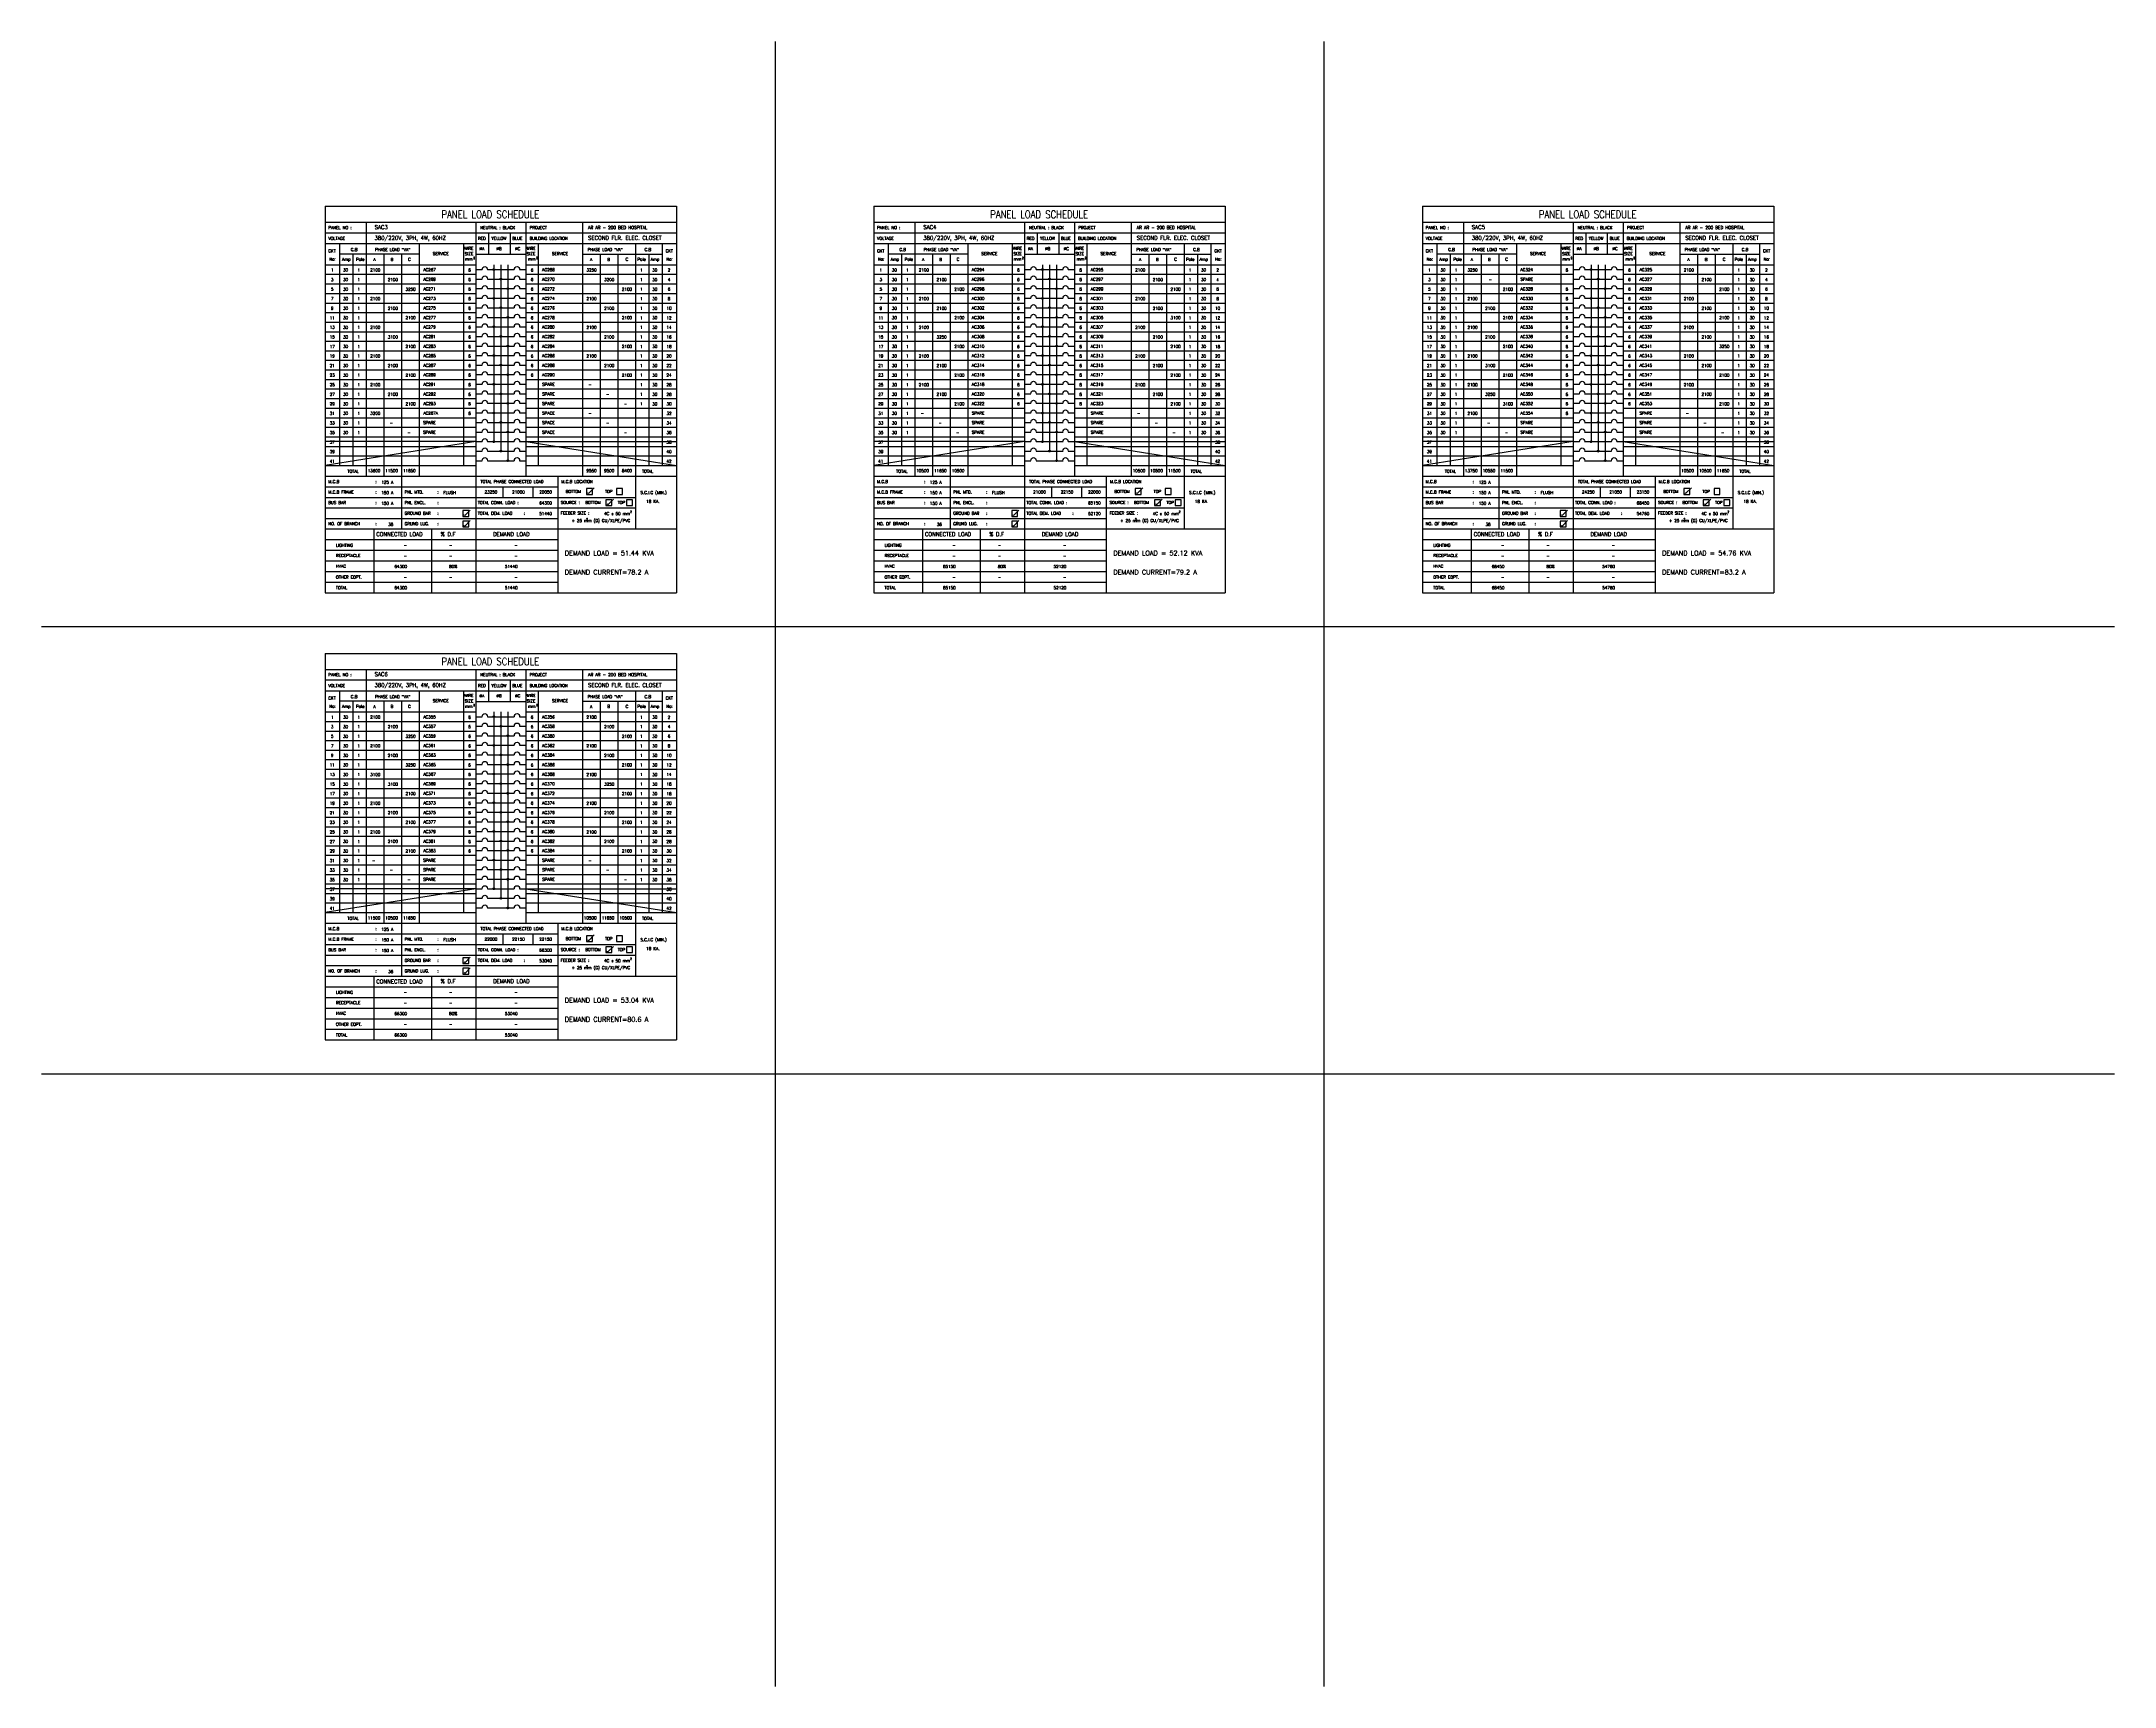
# Model space of a CAD drawing. Extents: x -81886 to -81763, y 38463 to 38560.
import ezdxf
from ezdxf.enums import TextEntityAlignment as Align

# ---------------------------------------------------------------- set-up
doc = ezdxf.new("R2010")
doc.units = 0
doc.header["$MEASUREMENT"] = 0
for name, color, linetype in [('BORDER', 4, 'CONTINUOUS'), ('E-TXT', 2, 'CONTINUOUS'), ('PANEL', 2, 'CONTINUOUS')]:
    doc.layers.add(name, color=color, linetype=linetype)
doc.styles.add('ROMANS', font='ROMANS.shx', dxfattribs={"height": 0.4})
pattern_1 = [(315, (123173.872773, 40591.791381), (0.00864749998874, 0.00864749998874), [])]
pattern_2 = [(315, (123173.872773, 40590.09324), (0.00864749998874, 0.00864749998874), [])]
pattern_3 = [(315, (123173.872773, 40588.395099), (0.00864749998874, 0.00864749998874), [])]
pattern_4 = [(315, (123173.872773, 40586.696957), (0.00864749998874, 0.00864749998874), [])]
pattern_5 = [(315, (123173.872773, 40584.998816), (0.00864749998874, 0.00864749998874), [])]
pattern_6 = [(315, (123173.872773, 40583.300675), (0.00864749998874, 0.00864749998874), [])]
pattern_7 = [(315, (123206.356115, 40583.300675), (0.00864749998874, 0.00864749998874), [])]
pattern_8 = [(315, (123206.356115, 40584.998816), (0.00864749998874, 0.00864749998874), [])]
pattern_9 = [(315, (123206.356115, 40586.696957), (0.00864749998874, 0.00864749998874), [])]
pattern_10 = [(315, (123206.356115, 40588.395099), (0.00864749998874, 0.00864749998874), [])]
pattern_11 = [(315, (123206.356115, 40590.09324), (0.00864749998874, 0.00864749998874), [])]
pattern_12 = [(315, (123206.356115, 40591.791381), (0.00864749998874, 0.00864749998874), [])]
pattern_13 = [(315, (123238.839457, 40591.791381), (0.00864749998874, 0.00864749998874), [])]
pattern_14 = [(315, (123238.839457, 40590.09324), (0.00864749998874, 0.00864749998874), [])]
pattern_15 = [(315, (123238.839457, 40588.395099), (0.00864749998874, 0.00864749998874), [])]
pattern_16 = [(315, (123238.839457, 40586.696957), (0.00864749998874, 0.00864749998874), [])]
pattern_17 = [(315, (123238.839457, 40584.998816), (0.00864749998874, 0.00864749998874), [])]
pattern_18 = [(315, (123238.839457, 40583.300675), (0.00864749998874, 0.00864749998874), [])]
pattern_19 = [(315, (123173.872773, 40556.820832), (0.00864749998874, 0.00864749998874), [])]
pattern_20 = [(315, (123173.872773, 40558.518974), (0.00864749998874, 0.00864749998874), [])]
pattern_21 = [(315, (123173.872773, 40560.217115), (0.00864749998874, 0.00864749998874), [])]
pattern_22 = [(315, (123173.872773, 40561.915256), (0.00864749998874, 0.00864749998874), [])]
pattern_23 = [(315, (123173.872773, 40563.613397), (0.00864749998874, 0.00864749998874), [])]
pattern_24 = [(315, (123173.872773, 40565.311538), (0.00864749998874, 0.00864749998874), [])]

msp = doc.modelspace()

# ---------------------------------------------------------------- hatches: boundary and pattern name
at = {"layer": 'PANEL', "linetype": 'Continuous'}
h = msp.add_hatch(dxfattribs=at)
h.set_pattern_fill('ANSI31', color=256, scale=0.068485, angle=406.041, style=0)
h.set_pattern_definition([(91.040959325, (123173.872773, 40591.791381), (-0.00855917542476, -0.00015552164567), [])])
h.paths.add_polyline_path([(-81859.1, 38546.47, 1), (-81859.01, 38546.47, 1)])
h = msp.add_hatch(dxfattribs=at)
h.set_pattern_fill('ANSI31', color=256, scale=0.097835, angle=270, style=0)
h.set_pattern_definition(pattern_1)
h.paths.add_polyline_path([(-81858.68, 38545.91, 1), (-81858.59, 38545.91, 1)])
h = msp.add_hatch(dxfattribs=at)
h.set_pattern_fill('ANSI31', color=256, scale=0.068485, angle=406.041, style=0)
h.set_pattern_definition([(91.040959325, (123206.356115, 40591.791381), (-0.00855917542476, -0.00015552164567), [])])
h.paths.add_polyline_path([(-81826.62, 38546.47, 1), (-81826.52, 38546.47, 1)])
h = msp.add_hatch(dxfattribs=at)
h.set_pattern_fill('ANSI31', color=256, scale=0.097835, angle=270, style=0)
h.set_pattern_definition(pattern_12)
h.paths.add_polyline_path([(-81826.2, 38545.91, 1), (-81826.1, 38545.91, 1)])
h = msp.add_hatch(dxfattribs=at)
h.set_pattern_fill('ANSI31', color=256, scale=0.068485, angle=406.041, style=0)
h.set_pattern_definition([(91.040959325, (123238.839457, 40591.791381), (-0.00855917542476, -0.00015552164567), [])])
h.paths.add_polyline_path([(-81794.14, 38546.47, 1), (-81794.04, 38546.47, 1)])
h = msp.add_hatch(dxfattribs=at)
h.set_pattern_fill('ANSI31', color=256, scale=0.097835, angle=270, style=0)
h.set_pattern_definition(pattern_13)
h.paths.add_polyline_path([(-81793.72, 38545.91, 1), (-81793.62, 38545.91, 1)])
h = msp.add_hatch(dxfattribs=at)
h.set_pattern_fill('ANSI31', color=256, scale=0.097835, angle=270, style=0)
h.set_pattern_definition(pattern_1)
h.paths.add_polyline_path([(-81859.01, 38544.77, 1), (-81859.1, 38544.77, 1)])
h = msp.add_hatch(dxfattribs=at)
h.set_pattern_fill('ANSI31', color=256, scale=0.097835, angle=270, style=0)
h.set_pattern_definition(pattern_1)
h.paths.add_polyline_path([(-81858.17, 38545.34, 1), (-81858.27, 38545.34, 1)])
h = msp.add_hatch(dxfattribs=at)
h.set_pattern_fill('ANSI31', color=256, scale=0.097835, angle=270, style=0)
h.set_pattern_definition(pattern_12)
h.paths.add_polyline_path([(-81826.52, 38544.77, 1), (-81826.62, 38544.77, 1)])
h = msp.add_hatch(dxfattribs=at)
h.set_pattern_fill('ANSI31', color=256, scale=0.097835, angle=270, style=0)
h.set_pattern_definition(pattern_12)
h.paths.add_polyline_path([(-81825.68, 38545.34, 1), (-81825.78, 38545.34, 1)])
h = msp.add_hatch(dxfattribs=at)
h.set_pattern_fill('ANSI31', color=256, scale=0.097835, angle=270, style=0)
h.set_pattern_definition(pattern_13)
h.paths.add_polyline_path([(-81794.04, 38544.77, 1), (-81794.14, 38544.77, 1)])
h = msp.add_hatch(dxfattribs=at)
h.set_pattern_fill('ANSI31', color=256, scale=0.097835, angle=270, style=0)
h.set_pattern_definition(pattern_13)
h.paths.add_polyline_path([(-81793.2, 38545.34, 1), (-81793.3, 38545.34, 1)])
h = msp.add_hatch(dxfattribs=at)
h.set_pattern_fill('ANSI31', color=256, scale=0.097835, angle=270, style=0)
h.set_pattern_definition(pattern_1)
h.paths.add_polyline_path([(-81858.59, 38544.21, 1), (-81858.68, 38544.21, 1)])
h = msp.add_hatch(dxfattribs=at)
h.set_pattern_fill('ANSI31', color=256, scale=0.097835, angle=270, style=0)
h.set_pattern_definition(pattern_1)
h.paths.add_polyline_path([(-81858.17, 38543.64, 1), (-81858.27, 38543.64, 1)])
h = msp.add_hatch(dxfattribs=at)
h.set_pattern_fill('ANSI31', color=256, scale=0.097835, angle=270, style=0)
h.set_pattern_definition(pattern_12)
h.paths.add_polyline_path([(-81826.1, 38544.21, 1), (-81826.2, 38544.21, 1)])
h = msp.add_hatch(dxfattribs=at)
h.set_pattern_fill('ANSI31', color=256, scale=0.097835, angle=270, style=0)
h.set_pattern_definition(pattern_12)
h.paths.add_polyline_path([(-81825.68, 38543.64, 1), (-81825.78, 38543.64, 1)])
h = msp.add_hatch(dxfattribs=at)
h.set_pattern_fill('ANSI31', color=256, scale=0.097835, angle=270, style=0)
h.set_pattern_definition(pattern_13)
h.paths.add_polyline_path([(-81793.62, 38544.21, 1), (-81793.72, 38544.21, 1)])
h = msp.add_hatch(dxfattribs=at)
h.set_pattern_fill('ANSI31', color=256, scale=0.097835, angle=270, style=0)
h.set_pattern_definition(pattern_13)
h.paths.add_polyline_path([(-81793.2, 38543.64, 1), (-81793.3, 38543.64, 1)])
h = msp.add_hatch(dxfattribs=at)
h.set_pattern_fill('ANSI31', color=256, scale=0.097835, angle=270, style=0)
h.set_pattern_definition(pattern_2)
h.paths.add_polyline_path([(-81859.01, 38543.08, 1), (-81859.1, 38543.08, 1)])
h = msp.add_hatch(dxfattribs=at)
h.set_pattern_fill('ANSI31', color=256, scale=0.097835, angle=270, style=0)
h.set_pattern_definition(pattern_2)
h.paths.add_polyline_path([(-81858.59, 38542.51, 1), (-81858.68, 38542.51, 1)])
h = msp.add_hatch(dxfattribs=at)
h.set_pattern_fill('ANSI31', color=256, scale=0.097835, angle=270, style=0)
h.set_pattern_definition(pattern_11)
h.paths.add_polyline_path([(-81826.52, 38543.08, 1), (-81826.62, 38543.08, 1)])
h = msp.add_hatch(dxfattribs=at)
h.set_pattern_fill('ANSI31', color=256, scale=0.097835, angle=270, style=0)
h.set_pattern_definition(pattern_11)
h.paths.add_polyline_path([(-81826.1, 38542.51, 1), (-81826.2, 38542.51, 1)])
h = msp.add_hatch(dxfattribs=at)
h.set_pattern_fill('ANSI31', color=256, scale=0.097835, angle=270, style=0)
h.set_pattern_definition(pattern_14)
h.paths.add_polyline_path([(-81794.04, 38543.08, 1), (-81794.14, 38543.08, 1)])
h = msp.add_hatch(dxfattribs=at)
h.set_pattern_fill('ANSI31', color=256, scale=0.097835, angle=270, style=0)
h.set_pattern_definition(pattern_14)
h.paths.add_polyline_path([(-81793.62, 38542.51, 1), (-81793.72, 38542.51, 1)])
h = msp.add_hatch(dxfattribs=at)
h.set_pattern_fill('ANSI31', color=256, scale=0.097835, angle=270, style=0)
h.set_pattern_definition(pattern_3)
h.paths.add_polyline_path([(-81859.01, 38541.38, 1), (-81859.1, 38541.38, 1)])
h = msp.add_hatch(dxfattribs=at)
h.set_pattern_fill('ANSI31', color=256, scale=0.097835, angle=270, style=0)
h.set_pattern_definition(pattern_2)
h.paths.add_polyline_path([(-81858.17, 38541.94, 1), (-81858.27, 38541.94, 1)])
h = msp.add_hatch(dxfattribs=at)
h.set_pattern_fill('ANSI31', color=256, scale=0.097835, angle=270, style=0)
h.set_pattern_definition(pattern_10)
h.paths.add_polyline_path([(-81826.52, 38541.38, 1), (-81826.62, 38541.38, 1)])
h = msp.add_hatch(dxfattribs=at)
h.set_pattern_fill('ANSI31', color=256, scale=0.097835, angle=270, style=0)
h.set_pattern_definition(pattern_11)
h.paths.add_polyline_path([(-81825.68, 38541.94, 1), (-81825.78, 38541.94, 1)])
h = msp.add_hatch(dxfattribs=at)
h.set_pattern_fill('ANSI31', color=256, scale=0.097835, angle=270, style=0)
h.set_pattern_definition(pattern_15)
h.paths.add_polyline_path([(-81794.04, 38541.38, 1), (-81794.14, 38541.38, 1)])
h = msp.add_hatch(dxfattribs=at)
h.set_pattern_fill('ANSI31', color=256, scale=0.097835, angle=270, style=0)
h.set_pattern_definition(pattern_14)
h.paths.add_polyline_path([(-81793.2, 38541.94, 1), (-81793.3, 38541.94, 1)])
h = msp.add_hatch(dxfattribs=at)
h.set_pattern_fill('ANSI31', color=256, scale=0.097835, angle=270, style=0)
h.set_pattern_definition(pattern_3)
h.paths.add_polyline_path([(-81858.59, 38540.81, 1), (-81858.68, 38540.81, 1)])
h = msp.add_hatch(dxfattribs=at)
h.set_pattern_fill('ANSI31', color=256, scale=0.097835, angle=270, style=0)
h.set_pattern_definition(pattern_3)
h.paths.add_polyline_path([(-81858.17, 38540.25, 1), (-81858.27, 38540.25, 1)])
h = msp.add_hatch(dxfattribs=at)
h.set_pattern_fill('ANSI31', color=256, scale=0.097835, angle=270, style=0)
h.set_pattern_definition(pattern_10)
h.paths.add_polyline_path([(-81826.1, 38540.81, 1), (-81826.2, 38540.81, 1)])
h = msp.add_hatch(dxfattribs=at)
h.set_pattern_fill('ANSI31', color=256, scale=0.097835, angle=270, style=0)
h.set_pattern_definition(pattern_10)
h.paths.add_polyline_path([(-81825.68, 38540.25, 1), (-81825.78, 38540.25, 1)])
h = msp.add_hatch(dxfattribs=at)
h.set_pattern_fill('ANSI31', color=256, scale=0.097835, angle=270, style=0)
h.set_pattern_definition(pattern_15)
h.paths.add_polyline_path([(-81793.62, 38540.81, 1), (-81793.72, 38540.81, 1)])
h = msp.add_hatch(dxfattribs=at)
h.set_pattern_fill('ANSI31', color=256, scale=0.097835, angle=270, style=0)
h.set_pattern_definition(pattern_15)
h.paths.add_polyline_path([(-81793.2, 38540.25, 1), (-81793.3, 38540.25, 1)])
h = msp.add_hatch(dxfattribs=at)
h.set_pattern_fill('ANSI31', color=256, scale=0.097835, angle=270, style=0)
h.set_pattern_definition(pattern_4)
h.paths.add_polyline_path([(-81859.01, 38539.68, 1), (-81859.1, 38539.68, 1)])
h = msp.add_hatch(dxfattribs=at)
h.set_pattern_fill('ANSI31', color=256, scale=0.097835, angle=270, style=0)
h.set_pattern_definition(pattern_4)
h.paths.add_polyline_path([(-81858.59, 38539.11, 1), (-81858.68, 38539.11, 1)])
h = msp.add_hatch(dxfattribs=at)
h.set_pattern_fill('ANSI31', color=256, scale=0.097835, angle=270, style=0)
h.set_pattern_definition(pattern_4)
h.paths.add_polyline_path([(-81858.17, 38538.55, 1), (-81858.27, 38538.55, 1)])
h = msp.add_hatch(dxfattribs=at)
h.set_pattern_fill('ANSI31', color=256, scale=0.097835, angle=270, style=0)
h.set_pattern_definition(pattern_9)
h.paths.add_polyline_path([(-81826.52, 38539.68, 1), (-81826.62, 38539.68, 1)])
h = msp.add_hatch(dxfattribs=at)
h.set_pattern_fill('ANSI31', color=256, scale=0.097835, angle=270, style=0)
h.set_pattern_definition(pattern_9)
h.paths.add_polyline_path([(-81826.1, 38539.11, 1), (-81826.2, 38539.11, 1)])
h = msp.add_hatch(dxfattribs=at)
h.set_pattern_fill('ANSI31', color=256, scale=0.097835, angle=270, style=0)
h.set_pattern_definition(pattern_9)
h.paths.add_polyline_path([(-81825.68, 38538.55, 1), (-81825.78, 38538.55, 1)])
h = msp.add_hatch(dxfattribs=at)
h.set_pattern_fill('ANSI31', color=256, scale=0.097835, angle=270, style=0)
h.set_pattern_definition(pattern_16)
h.paths.add_polyline_path([(-81794.04, 38539.68, 1), (-81794.14, 38539.68, 1)])
h = msp.add_hatch(dxfattribs=at)
h.set_pattern_fill('ANSI31', color=256, scale=0.097835, angle=270, style=0)
h.set_pattern_definition(pattern_16)
h.paths.add_polyline_path([(-81793.62, 38539.11, 1), (-81793.72, 38539.11, 1)])
h = msp.add_hatch(dxfattribs=at)
h.set_pattern_fill('ANSI31', color=256, scale=0.097835, angle=270, style=0)
h.set_pattern_definition(pattern_16)
h.paths.add_polyline_path([(-81793.2, 38538.55, 1), (-81793.3, 38538.55, 1)])
h = msp.add_hatch(dxfattribs=at)
h.set_pattern_fill('ANSI31', color=256, scale=0.097835, angle=270, style=0)
h.set_pattern_definition(pattern_5)
h.paths.add_polyline_path([(-81859.01, 38537.98, 1), (-81859.1, 38537.98, 1)])
h = msp.add_hatch(dxfattribs=at)
h.set_pattern_fill('ANSI31', color=256, scale=0.097835, angle=270, style=0)
h.set_pattern_definition(pattern_5)
h.paths.add_polyline_path([(-81858.59, 38537.42, 1), (-81858.68, 38537.42, 1)])
h = msp.add_hatch(dxfattribs=at)
h.set_pattern_fill('ANSI31', color=256, scale=0.097835, angle=270, style=0)
h.set_pattern_definition(pattern_8)
h.paths.add_polyline_path([(-81826.52, 38537.98, 1), (-81826.62, 38537.98, 1)])
h = msp.add_hatch(dxfattribs=at)
h.set_pattern_fill('ANSI31', color=256, scale=0.097835, angle=270, style=0)
h.set_pattern_definition(pattern_8)
h.paths.add_polyline_path([(-81826.1, 38537.42, 1), (-81826.2, 38537.42, 1)])
h = msp.add_hatch(dxfattribs=at)
h.set_pattern_fill('ANSI31', color=256, scale=0.097835, angle=270, style=0)
h.set_pattern_definition(pattern_17)
h.paths.add_polyline_path([(-81794.04, 38537.98, 1), (-81794.14, 38537.98, 1)])
h = msp.add_hatch(dxfattribs=at)
h.set_pattern_fill('ANSI31', color=256, scale=0.097835, angle=270, style=0)
h.set_pattern_definition(pattern_17)
h.paths.add_polyline_path([(-81793.62, 38537.42, 1), (-81793.72, 38537.42, 1)])
h = msp.add_hatch(dxfattribs=at)
h.set_pattern_fill('ANSI31', color=256, scale=0.097835, angle=270, style=0)
h.set_pattern_definition(pattern_6)
h.paths.add_polyline_path([(-81859.01, 38536.28, 1), (-81859.1, 38536.28, 1)])
h = msp.add_hatch(dxfattribs=at)
h.set_pattern_fill('ANSI31', color=256, scale=0.097835, angle=270, style=0)
h.set_pattern_definition(pattern_5)
h.paths.add_polyline_path([(-81858.17, 38536.85, 1), (-81858.27, 38536.85, 1)])
h = msp.add_hatch(dxfattribs=at)
h.set_pattern_fill('ANSI31', color=256, scale=0.097835, angle=270, style=0)
h.set_pattern_definition(pattern_7)
h.paths.add_polyline_path([(-81826.52, 38536.28, 1), (-81826.62, 38536.28, 1)])
h = msp.add_hatch(dxfattribs=at)
h.set_pattern_fill('ANSI31', color=256, scale=0.097835, angle=270, style=0)
h.set_pattern_definition(pattern_8)
h.paths.add_polyline_path([(-81825.68, 38536.85, 1), (-81825.78, 38536.85, 1)])
h = msp.add_hatch(dxfattribs=at)
h.set_pattern_fill('ANSI31', color=256, scale=0.097835, angle=270, style=0)
h.set_pattern_definition(pattern_18)
h.paths.add_polyline_path([(-81794.04, 38536.28, 1), (-81794.14, 38536.28, 1)])
h = msp.add_hatch(dxfattribs=at)
h.set_pattern_fill('ANSI31', color=256, scale=0.097835, angle=270, style=0)
h.set_pattern_definition(pattern_17)
h.paths.add_polyline_path([(-81793.2, 38536.85, 1), (-81793.3, 38536.85, 1)])
h = msp.add_hatch(dxfattribs=at)
h.set_pattern_fill('ANSI31', color=256, scale=0.097835, angle=270, style=0)
h.set_pattern_definition(pattern_6)
h.paths.add_polyline_path([(-81858.59, 38535.72, 1), (-81858.68, 38535.72, 1)])
h = msp.add_hatch(dxfattribs=at)
h.set_pattern_fill('ANSI31', color=256, scale=0.097835, angle=270, style=0)
h.set_pattern_definition(pattern_6)
h.paths.add_polyline_path([(-81858.17, 38535.15, 1), (-81858.27, 38535.15, 1)])
h = msp.add_hatch(dxfattribs=at)
h.set_pattern_fill('ANSI31', color=256, scale=0.097835, angle=270, style=0)
h.set_pattern_definition(pattern_7)
h.paths.add_polyline_path([(-81826.1, 38535.72, 1), (-81826.2, 38535.72, 1)])
h = msp.add_hatch(dxfattribs=at)
h.set_pattern_fill('ANSI31', color=256, scale=0.097835, angle=270, style=0)
h.set_pattern_definition(pattern_7)
h.paths.add_polyline_path([(-81825.68, 38535.15, 1), (-81825.78, 38535.15, 1)])
h = msp.add_hatch(dxfattribs=at)
h.set_pattern_fill('ANSI31', color=256, scale=0.097835, angle=270, style=0)
h.set_pattern_definition(pattern_18)
h.paths.add_polyline_path([(-81793.62, 38535.72, 1), (-81793.72, 38535.72, 1)])
h = msp.add_hatch(dxfattribs=at)
h.set_pattern_fill('ANSI31', color=256, scale=0.097835, angle=270, style=0)
h.set_pattern_definition(pattern_18)
h.paths.add_polyline_path([(-81793.2, 38535.15, 1), (-81793.3, 38535.15, 1)])
h = msp.add_hatch(dxfattribs=at)
h.set_pattern_fill('ANSI31', color=256, scale=0.068485, angle=406.041, style=0)
h.set_pattern_definition([(91.040959325, (123173.872773, 40565.311538), (-0.00855917542476, -0.00015552164567), [])])
h.paths.add_polyline_path([(-81859.1, 38519.99, 1), (-81859.01, 38519.99, 1)])
h = msp.add_hatch(dxfattribs=at)
h.set_pattern_fill('ANSI31', color=256, scale=0.097835, angle=270, style=0)
h.set_pattern_definition(pattern_24)
h.paths.add_polyline_path([(-81858.68, 38519.43, 1), (-81858.59, 38519.43, 1)])
h = msp.add_hatch(dxfattribs=at)
h.set_pattern_fill('ANSI31', color=256, scale=0.097835, angle=270, style=0)
h.set_pattern_definition(pattern_24)
h.paths.add_polyline_path([(-81858.17, 38518.86, 1), (-81858.27, 38518.86, 1)])
h = msp.add_hatch(dxfattribs=at)
h.set_pattern_fill('ANSI31', color=256, scale=0.097835, angle=270, style=0)
h.set_pattern_definition(pattern_24)
h.paths.add_polyline_path([(-81859.01, 38518.3, 1), (-81859.1, 38518.3, 1)])
h = msp.add_hatch(dxfattribs=at)
h.set_pattern_fill('ANSI31', color=256, scale=0.097835, angle=270, style=0)
h.set_pattern_definition(pattern_24)
h.paths.add_polyline_path([(-81858.59, 38517.73, 1), (-81858.68, 38517.73, 1)])
h = msp.add_hatch(dxfattribs=at)
h.set_pattern_fill('ANSI31', color=256, scale=0.097835, angle=270, style=0)
h.set_pattern_definition(pattern_23)
h.paths.add_polyline_path([(-81859.01, 38516.6, 1), (-81859.1, 38516.6, 1)])
h = msp.add_hatch(dxfattribs=at)
h.set_pattern_fill('ANSI31', color=256, scale=0.097835, angle=270, style=0)
h.set_pattern_definition(pattern_24)
h.paths.add_polyline_path([(-81858.17, 38517.16, 1), (-81858.27, 38517.16, 1)])
h = msp.add_hatch(dxfattribs=at)
h.set_pattern_fill('ANSI31', color=256, scale=0.097835, angle=270, style=0)
h.set_pattern_definition(pattern_23)
h.paths.add_polyline_path([(-81858.59, 38516.03, 1), (-81858.68, 38516.03, 1)])
h = msp.add_hatch(dxfattribs=at)
h.set_pattern_fill('ANSI31', color=256, scale=0.097835, angle=270, style=0)
h.set_pattern_definition(pattern_23)
h.paths.add_polyline_path([(-81858.17, 38515.46, 1), (-81858.27, 38515.46, 1)])
h = msp.add_hatch(dxfattribs=at)
h.set_pattern_fill('ANSI31', color=256, scale=0.097835, angle=270, style=0)
h.set_pattern_definition(pattern_22)
h.paths.add_polyline_path([(-81859.01, 38514.9, 1), (-81859.1, 38514.9, 1)])
h = msp.add_hatch(dxfattribs=at)
h.set_pattern_fill('ANSI31', color=256, scale=0.097835, angle=270, style=0)
h.set_pattern_definition(pattern_22)
h.paths.add_polyline_path([(-81858.59, 38514.33, 1), (-81858.68, 38514.33, 1)])
h = msp.add_hatch(dxfattribs=at)
h.set_pattern_fill('ANSI31', color=256, scale=0.097835, angle=270, style=0)
h.set_pattern_definition(pattern_21)
h.paths.add_polyline_path([(-81859.01, 38513.2, 1), (-81859.1, 38513.2, 1)])
h = msp.add_hatch(dxfattribs=at)
h.set_pattern_fill('ANSI31', color=256, scale=0.097835, angle=270, style=0)
h.set_pattern_definition(pattern_22)
h.paths.add_polyline_path([(-81858.17, 38513.77, 1), (-81858.27, 38513.77, 1)])
h = msp.add_hatch(dxfattribs=at)
h.set_pattern_fill('ANSI31', color=256, scale=0.097835, angle=270, style=0)
h.set_pattern_definition(pattern_20)
h.paths.add_polyline_path([(-81859.01, 38511.5, 1), (-81859.1, 38511.5, 1)])
h = msp.add_hatch(dxfattribs=at)
h.set_pattern_fill('ANSI31', color=256, scale=0.097835, angle=270, style=0)
h.set_pattern_definition(pattern_21)
h.paths.add_polyline_path([(-81858.59, 38512.63, 1), (-81858.68, 38512.63, 1)])
h = msp.add_hatch(dxfattribs=at)
h.set_pattern_fill('ANSI31', color=256, scale=0.097835, angle=270, style=0)
h.set_pattern_definition(pattern_21)
h.paths.add_polyline_path([(-81858.17, 38512.07, 1), (-81858.27, 38512.07, 1)])
h = msp.add_hatch(dxfattribs=at)
h.set_pattern_fill('ANSI31', color=256, scale=0.097835, angle=270, style=0)
h.set_pattern_definition(pattern_20)
h.paths.add_polyline_path([(-81858.59, 38510.94, 1), (-81858.68, 38510.94, 1)])
h = msp.add_hatch(dxfattribs=at)
h.set_pattern_fill('ANSI31', color=256, scale=0.097835, angle=270, style=0)
h.set_pattern_definition(pattern_20)
h.paths.add_polyline_path([(-81858.17, 38510.37, 1), (-81858.27, 38510.37, 1)])
h = msp.add_hatch(dxfattribs=at)
h.set_pattern_fill('ANSI31', color=256, scale=0.097835, angle=270, style=0)
h.set_pattern_definition(pattern_19)
h.paths.add_polyline_path([(-81859.01, 38509.8, 1), (-81859.1, 38509.8, 1)])
h = msp.add_hatch(dxfattribs=at)
h.set_pattern_fill('ANSI31', color=256, scale=0.097835, angle=270, style=0)
h.set_pattern_definition(pattern_19)
h.paths.add_polyline_path([(-81858.59, 38509.24, 1), (-81858.68, 38509.24, 1)])
h = msp.add_hatch(dxfattribs=at)
h.set_pattern_fill('ANSI31', color=256, scale=0.097835, angle=270, style=0)
h.set_pattern_definition(pattern_19)
h.paths.add_polyline_path([(-81858.17, 38508.67, 1), (-81858.27, 38508.67, 1)])

# ---------------------------------------------------------------- linework, layer by layer
at = {"layer": 'BORDER', "color": 1}
for p, q in [((-81842.39, 38559.98), (-81842.39, 38462.56)), ((-81809.91, 38559.98), (-81809.91, 38462.56)), ((-81885.83, 38525.33), (-81763.1, 38525.33)), ((-81885.83, 38498.85), (-81763.1, 38498.85))]:
    msp.add_line(p, q, dxfattribs=at)
at = {"layer": 'PANEL', "color": 6}
for p, q in [((-81869.03, 38550.22), (-81869.03, 38527.33)), ((-81869.03, 38550.22), (-81848.24, 38550.22)), ((-81848.24, 38550.22), (-81848.24, 38527.33)), ((-81836.55, 38550.22), (-81815.76, 38550.22)), ((-81836.55, 38550.22), (-81836.55, 38527.33)), ((-81815.76, 38550.22), (-81815.76, 38527.33)), ((-81804.06, 38550.22), (-81804.06, 38527.33)), ((-81804.06, 38550.22), (-81783.27, 38550.22)), ((-81783.27, 38550.22), (-81783.27, 38527.33)), ((-81869.03, 38527.33), (-81848.24, 38527.33)), ((-81836.55, 38527.33), (-81815.76, 38527.33)), ((-81804.06, 38527.33), (-81783.27, 38527.33)), ((-81869.03, 38523.74), (-81848.24, 38523.74)), ((-81869.03, 38523.74), (-81869.03, 38500.85)), ((-81848.24, 38523.74), (-81848.24, 38500.85)), ((-81869.03, 38500.85), (-81848.24, 38500.85))]:
    msp.add_line(p, q, dxfattribs=at)
at = {"layer": 'PANEL', "color": 2}
for p, q in [((-81869.03, 38549.27), (-81848.24, 38549.27)), ((-81860.12, 38549.27), (-81860.12, 38534.24)), ((-81857.15, 38549.27), (-81857.15, 38534.24)), ((-81836.55, 38549.27), (-81815.76, 38549.27)), ((-81827.64, 38549.27), (-81827.64, 38534.24)), ((-81824.67, 38549.27), (-81824.67, 38534.24)), ((-81804.06, 38549.27), (-81783.27, 38549.27)), ((-81795.15, 38549.27), (-81795.15, 38534.24)), ((-81792.18, 38549.27), (-81792.18, 38534.24)), ((-81869.03, 38548.01), (-81848.24, 38548.01)), ((-81860.12, 38547.38), (-81857.15, 38547.38)), ((-81836.55, 38548.01), (-81815.76, 38548.01)), ((-81827.64, 38547.38), (-81824.67, 38547.38)), ((-81804.06, 38548.01), (-81783.27, 38548.01)), ((-81795.15, 38547.38), (-81792.18, 38547.38)), ((-81869.03, 38534.24), (-81848.24, 38534.24)), ((-81836.55, 38534.24), (-81815.76, 38534.24)), ((-81804.06, 38534.24), (-81783.27, 38534.24)), ((-81869.03, 38522.79), (-81848.24, 38522.79)), ((-81860.12, 38522.79), (-81860.12, 38507.76)), ((-81857.15, 38522.79), (-81857.15, 38507.76)), ((-81869.03, 38521.53), (-81848.24, 38521.53)), ((-81860.12, 38520.9), (-81857.15, 38520.9)), ((-81869.03, 38507.76), (-81848.24, 38507.76))]:
    msp.add_line(p, q, dxfattribs=at)
at = {"layer": 'PANEL'}
for p, q in [((-81869.03, 38548.65), (-81848.24, 38548.65)), ((-81859.35, 38547.38), (-81859.35, 38548.65)), ((-81858.07, 38547.38), (-81858.07, 38548.65)), ((-81836.55, 38548.65), (-81815.76, 38548.65)), ((-81826.87, 38547.38), (-81826.87, 38548.65)), ((-81825.59, 38547.38), (-81825.59, 38548.65)), ((-81804.06, 38548.65), (-81783.27, 38548.65)), ((-81794.38, 38547.38), (-81794.38, 38548.65)), ((-81793.11, 38547.38), (-81793.11, 38548.65)), ((-81860.12, 38546.47), (-81859.74, 38546.47)), ((-81860.12, 38545.91), (-81859.74, 38545.91)), ((-81859.43, 38546.47), (-81857.84, 38546.47)), ((-81859.43, 38545.91), (-81857.84, 38545.91)), ((-81859.05, 38546.76), (-81859.05, 38536.28)), ((-81858.64, 38546.76), (-81858.64, 38535.72)), ((-81858.22, 38546.76), (-81858.22, 38535.15)), ((-81857.53, 38546.47), (-81857.15, 38546.47)), ((-81857.53, 38545.91), (-81857.15, 38545.91)), ((-81827.64, 38546.47), (-81827.26, 38546.47)), ((-81827.64, 38545.91), (-81827.26, 38545.91)), ((-81826.95, 38546.47), (-81825.35, 38546.47)), ((-81826.95, 38545.91), (-81825.35, 38545.91)), ((-81826.57, 38546.76), (-81826.57, 38536.28)), ((-81826.15, 38546.76), (-81826.15, 38535.72)), ((-81825.73, 38546.76), (-81825.73, 38535.15)), ((-81825.05, 38546.47), (-81824.67, 38546.47)), ((-81825.05, 38545.91), (-81824.67, 38545.91)), ((-81795.15, 38546.47), (-81794.78, 38546.47)), ((-81795.15, 38545.91), (-81794.78, 38545.91)), ((-81794.47, 38546.47), (-81792.87, 38546.47)), ((-81794.47, 38545.91), (-81792.87, 38545.91)), ((-81794.09, 38546.76), (-81794.09, 38536.28)), ((-81793.67, 38546.76), (-81793.67, 38535.72)), ((-81793.25, 38546.76), (-81793.25, 38535.15)), ((-81792.56, 38546.47), (-81792.18, 38546.47)), ((-81792.56, 38545.91), (-81792.18, 38545.91)), ((-81860.12, 38545.34), (-81859.74, 38545.34)), ((-81860.12, 38544.77), (-81859.74, 38544.77)), ((-81859.43, 38545.34), (-81857.84, 38545.34)), ((-81859.43, 38544.77), (-81857.84, 38544.77)), ((-81857.53, 38545.34), (-81857.15, 38545.34)), ((-81857.53, 38544.77), (-81857.15, 38544.77)), ((-81827.64, 38545.34), (-81827.26, 38545.34)), ((-81827.64, 38544.77), (-81827.26, 38544.77)), ((-81826.95, 38545.34), (-81825.35, 38545.34)), ((-81826.95, 38544.77), (-81825.35, 38544.77)), ((-81825.05, 38545.34), (-81824.67, 38545.34)), ((-81825.05, 38544.77), (-81824.67, 38544.77)), ((-81795.15, 38545.34), (-81794.78, 38545.34)), ((-81795.15, 38544.77), (-81794.78, 38544.77)), ((-81794.47, 38545.34), (-81792.87, 38545.34)), ((-81794.47, 38544.77), (-81792.87, 38544.77)), ((-81792.56, 38545.34), (-81792.18, 38545.34)), ((-81792.56, 38544.77), (-81792.18, 38544.77)), ((-81860.12, 38544.21), (-81859.74, 38544.21)), ((-81860.12, 38543.64), (-81859.74, 38543.64)), ((-81859.43, 38544.21), (-81857.84, 38544.21)), ((-81859.43, 38543.64), (-81857.84, 38543.64)), ((-81857.53, 38544.21), (-81857.15, 38544.21)), ((-81857.53, 38543.64), (-81857.15, 38543.64)), ((-81827.64, 38544.21), (-81827.26, 38544.21)), ((-81827.64, 38543.64), (-81827.26, 38543.64)), ((-81826.95, 38544.21), (-81825.35, 38544.21)), ((-81826.95, 38543.64), (-81825.35, 38543.64)), ((-81825.05, 38544.21), (-81824.67, 38544.21)), ((-81825.05, 38543.64), (-81824.67, 38543.64)), ((-81795.15, 38544.21), (-81794.78, 38544.21)), ((-81795.15, 38543.64), (-81794.78, 38543.64)), ((-81794.47, 38544.21), (-81792.87, 38544.21)), ((-81794.47, 38543.64), (-81792.87, 38543.64)), ((-81792.56, 38544.21), (-81792.18, 38544.21)), ((-81792.56, 38543.64), (-81792.18, 38543.64)), ((-81860.12, 38543.08), (-81859.74, 38543.08)), ((-81860.12, 38542.51), (-81859.74, 38542.51)), ((-81859.43, 38543.08), (-81857.84, 38543.08)), ((-81859.43, 38542.51), (-81857.84, 38542.51)), ((-81857.53, 38543.08), (-81857.15, 38543.08)), ((-81857.53, 38542.51), (-81857.15, 38542.51)), ((-81827.64, 38543.08), (-81827.26, 38543.08)), ((-81827.64, 38542.51), (-81827.26, 38542.51)), ((-81826.95, 38543.08), (-81825.35, 38543.08)), ((-81826.95, 38542.51), (-81825.35, 38542.51)), ((-81825.05, 38543.08), (-81824.67, 38543.08)), ((-81825.05, 38542.51), (-81824.67, 38542.51)), ((-81795.15, 38543.08), (-81794.78, 38543.08)), ((-81795.15, 38542.51), (-81794.78, 38542.51)), ((-81794.47, 38543.08), (-81792.87, 38543.08)), ((-81794.47, 38542.51), (-81792.87, 38542.51)), ((-81792.56, 38543.08), (-81792.18, 38543.08)), ((-81792.56, 38542.51), (-81792.18, 38542.51)), ((-81860.12, 38541.94), (-81859.74, 38541.94)), ((-81860.12, 38541.38), (-81859.74, 38541.38)), ((-81859.43, 38541.94), (-81857.84, 38541.94)), ((-81859.43, 38541.38), (-81857.84, 38541.38)), ((-81857.53, 38541.94), (-81857.15, 38541.94)), ((-81857.53, 38541.38), (-81857.15, 38541.38)), ((-81827.64, 38541.94), (-81827.26, 38541.94)), ((-81827.64, 38541.38), (-81827.26, 38541.38)), ((-81826.95, 38541.94), (-81825.35, 38541.94)), ((-81826.95, 38541.38), (-81825.35, 38541.38)), ((-81825.05, 38541.94), (-81824.67, 38541.94)), ((-81825.05, 38541.38), (-81824.67, 38541.38)), ((-81795.15, 38541.94), (-81794.78, 38541.94)), ((-81795.15, 38541.38), (-81794.78, 38541.38)), ((-81794.47, 38541.94), (-81792.87, 38541.94)), ((-81794.47, 38541.38), (-81792.87, 38541.38)), ((-81792.56, 38541.94), (-81792.18, 38541.94)), ((-81792.56, 38541.38), (-81792.18, 38541.38)), ((-81860.12, 38540.81), (-81859.74, 38540.81)), ((-81860.12, 38540.25), (-81859.74, 38540.25)), ((-81859.43, 38540.81), (-81857.84, 38540.81)), ((-81859.43, 38540.25), (-81857.84, 38540.25)), ((-81857.53, 38540.81), (-81857.15, 38540.81)), ((-81857.53, 38540.25), (-81857.15, 38540.25)), ((-81827.64, 38540.81), (-81827.26, 38540.81)), ((-81827.64, 38540.25), (-81827.26, 38540.25)), ((-81826.95, 38540.81), (-81825.35, 38540.81)), ((-81826.95, 38540.25), (-81825.35, 38540.25)), ((-81825.05, 38540.81), (-81824.67, 38540.81)), ((-81825.05, 38540.25), (-81824.67, 38540.25)), ((-81795.15, 38540.81), (-81794.78, 38540.81)), ((-81795.15, 38540.25), (-81794.78, 38540.25)), ((-81794.47, 38540.81), (-81792.87, 38540.81)), ((-81794.47, 38540.25), (-81792.87, 38540.25)), ((-81792.56, 38540.81), (-81792.18, 38540.81)), ((-81792.56, 38540.25), (-81792.18, 38540.25)), ((-81860.12, 38539.68), (-81859.74, 38539.68)), ((-81860.12, 38539.11), (-81859.74, 38539.11)), ((-81860.12, 38538.55), (-81859.74, 38538.55)), ((-81859.43, 38539.68), (-81857.84, 38539.68)), ((-81859.43, 38539.11), (-81857.84, 38539.11)), ((-81859.43, 38538.55), (-81857.84, 38538.55)), ((-81857.53, 38539.68), (-81857.15, 38539.68)), ((-81857.53, 38539.11), (-81857.15, 38539.11)), ((-81857.53, 38538.55), (-81857.15, 38538.55)), ((-81827.64, 38539.68), (-81827.26, 38539.68)), ((-81827.64, 38539.11), (-81827.26, 38539.11)), ((-81827.64, 38538.55), (-81827.26, 38538.55)), ((-81826.95, 38539.68), (-81825.35, 38539.68)), ((-81826.95, 38539.11), (-81825.35, 38539.11)), ((-81826.95, 38538.55), (-81825.35, 38538.55)), ((-81825.05, 38539.68), (-81824.67, 38539.68)), ((-81825.05, 38539.11), (-81824.67, 38539.11)), ((-81825.05, 38538.55), (-81824.67, 38538.55)), ((-81795.15, 38539.68), (-81794.78, 38539.68)), ((-81795.15, 38539.11), (-81794.78, 38539.11)), ((-81795.15, 38538.55), (-81794.78, 38538.55)), ((-81794.47, 38539.68), (-81792.87, 38539.68)), ((-81794.47, 38539.11), (-81792.87, 38539.11)), ((-81794.47, 38538.55), (-81792.87, 38538.55)), ((-81792.56, 38539.68), (-81792.18, 38539.68)), ((-81792.56, 38539.11), (-81792.18, 38539.11)), ((-81792.56, 38538.55), (-81792.18, 38538.55)), ((-81860.12, 38537.98), (-81859.74, 38537.98)), ((-81860.12, 38537.42), (-81859.74, 38537.42)), ((-81859.43, 38537.98), (-81857.84, 38537.98)), ((-81859.43, 38537.42), (-81857.84, 38537.42)), ((-81857.53, 38537.98), (-81857.15, 38537.98)), ((-81857.53, 38537.42), (-81857.15, 38537.42)), ((-81827.64, 38537.98), (-81827.26, 38537.98)), ((-81827.64, 38537.42), (-81827.26, 38537.42)), ((-81826.95, 38537.98), (-81825.35, 38537.98)), ((-81826.95, 38537.42), (-81825.35, 38537.42)), ((-81825.05, 38537.98), (-81824.67, 38537.98)), ((-81825.05, 38537.42), (-81824.67, 38537.42)), ((-81795.15, 38537.98), (-81794.78, 38537.98)), ((-81795.15, 38537.42), (-81794.78, 38537.42)), ((-81794.47, 38537.98), (-81792.87, 38537.98)), ((-81794.47, 38537.42), (-81792.87, 38537.42)), ((-81792.56, 38537.98), (-81792.18, 38537.98)), ((-81792.56, 38537.42), (-81792.18, 38537.42)), ((-81860.12, 38536.85), (-81859.74, 38536.85)), ((-81860.12, 38536.28), (-81859.74, 38536.28)), ((-81859.43, 38536.85), (-81857.84, 38536.85)), ((-81859.43, 38536.28), (-81857.84, 38536.28)), ((-81857.53, 38536.85), (-81857.15, 38536.85)), ((-81857.53, 38536.28), (-81857.15, 38536.28)), ((-81827.64, 38536.85), (-81827.26, 38536.85)), ((-81827.64, 38536.28), (-81827.26, 38536.28)), ((-81826.95, 38536.85), (-81825.35, 38536.85)), ((-81826.95, 38536.28), (-81825.35, 38536.28)), ((-81825.05, 38536.85), (-81824.67, 38536.85)), ((-81825.05, 38536.28), (-81824.67, 38536.28)), ((-81795.15, 38536.85), (-81794.78, 38536.85)), ((-81795.15, 38536.28), (-81794.78, 38536.28)), ((-81794.47, 38536.85), (-81792.87, 38536.85)), ((-81794.47, 38536.28), (-81792.87, 38536.28)), ((-81792.56, 38536.85), (-81792.18, 38536.85)), ((-81792.56, 38536.28), (-81792.18, 38536.28)), ((-81860.12, 38535.72), (-81859.74, 38535.72)), ((-81860.12, 38535.15), (-81859.74, 38535.15)), ((-81859.43, 38535.72), (-81857.84, 38535.72)), ((-81859.43, 38535.15), (-81857.84, 38535.15)), ((-81857.53, 38535.72), (-81857.15, 38535.72)), ((-81857.53, 38535.15), (-81857.15, 38535.15)), ((-81827.64, 38535.72), (-81827.26, 38535.72)), ((-81827.64, 38535.15), (-81827.26, 38535.15)), ((-81826.95, 38535.72), (-81825.35, 38535.72)), ((-81826.95, 38535.15), (-81825.35, 38535.15)), ((-81825.05, 38535.72), (-81824.67, 38535.72)), ((-81825.05, 38535.15), (-81824.67, 38535.15)), ((-81795.15, 38535.72), (-81794.78, 38535.72)), ((-81795.15, 38535.15), (-81794.78, 38535.15)), ((-81794.47, 38535.72), (-81792.87, 38535.72)), ((-81794.47, 38535.15), (-81792.87, 38535.15)), ((-81792.56, 38535.72), (-81792.18, 38535.72)), ((-81792.56, 38535.15), (-81792.18, 38535.15)), ((-81853.51, 38533.25), (-81853.43, 38533.22)), ((-81853.43, 38533.22), (-81853.11, 38533.55)), ((-81852.36, 38532.59), (-81852.29, 38532.56)), ((-81852.29, 38532.56), (-81851.97, 38532.87)), ((-81821.03, 38533.25), (-81820.95, 38533.22)), ((-81820.95, 38533.22), (-81820.63, 38533.55)), ((-81819.88, 38532.59), (-81819.8, 38532.56)), ((-81819.8, 38532.56), (-81819.48, 38532.87)), ((-81788.54, 38533.25), (-81788.47, 38533.22)), ((-81788.47, 38533.22), (-81788.15, 38533.55)), ((-81787.39, 38532.59), (-81787.32, 38532.56)), ((-81787.32, 38532.56), (-81787, 38532.87)), ((-81860.82, 38531.95), (-81860.75, 38531.92)), ((-81860.82, 38531.32), (-81860.75, 38531.29)), ((-81860.75, 38531.92), (-81860.45, 38532.23)), ((-81860.75, 38531.29), (-81860.45, 38531.61)), ((-81828.34, 38531.95), (-81828.26, 38531.92)), ((-81828.34, 38531.32), (-81828.26, 38531.29)), ((-81828.26, 38531.92), (-81827.96, 38532.23)), ((-81828.26, 38531.29), (-81827.96, 38531.61)), ((-81795.85, 38531.95), (-81795.78, 38531.92)), ((-81795.85, 38531.32), (-81795.78, 38531.29)), ((-81795.78, 38531.92), (-81795.48, 38532.23)), ((-81795.78, 38531.29), (-81795.48, 38531.61)), ((-81869.03, 38522.17), (-81848.24, 38522.17)), ((-81859.35, 38520.9), (-81859.35, 38522.17)), ((-81858.07, 38520.9), (-81858.07, 38522.17)), ((-81859.05, 38520.28), (-81859.05, 38509.8)), ((-81858.64, 38520.28), (-81858.64, 38509.24)), ((-81858.22, 38520.28), (-81858.22, 38508.67)), ((-81860.12, 38519.99), (-81859.74, 38519.99)), ((-81860.12, 38519.43), (-81859.74, 38519.43)), ((-81859.43, 38519.99), (-81857.84, 38519.99)), ((-81859.43, 38519.43), (-81857.84, 38519.43)), ((-81857.53, 38519.99), (-81857.15, 38519.99)), ((-81857.53, 38519.43), (-81857.15, 38519.43)), ((-81860.12, 38518.86), (-81859.74, 38518.86)), ((-81860.12, 38518.3), (-81859.74, 38518.3)), ((-81860.12, 38517.73), (-81859.74, 38517.73)), ((-81859.43, 38518.86), (-81857.84, 38518.86)), ((-81859.43, 38518.3), (-81857.84, 38518.3)), ((-81859.43, 38517.73), (-81857.84, 38517.73)), ((-81857.53, 38518.86), (-81857.15, 38518.86)), ((-81857.53, 38518.3), (-81857.15, 38518.3)), ((-81857.53, 38517.73), (-81857.15, 38517.73)), ((-81860.12, 38517.16), (-81859.74, 38517.16)), ((-81860.12, 38516.6), (-81859.74, 38516.6)), ((-81859.43, 38517.16), (-81857.84, 38517.16)), ((-81859.43, 38516.6), (-81857.84, 38516.6)), ((-81857.53, 38517.16), (-81857.15, 38517.16)), ((-81857.53, 38516.6), (-81857.15, 38516.6)), ((-81860.12, 38516.03), (-81859.74, 38516.03)), ((-81860.12, 38515.46), (-81859.74, 38515.46)), ((-81859.43, 38516.03), (-81857.84, 38516.03)), ((-81859.43, 38515.46), (-81857.84, 38515.46)), ((-81857.53, 38516.03), (-81857.15, 38516.03)), ((-81857.53, 38515.46), (-81857.15, 38515.46)), ((-81860.12, 38514.9), (-81859.74, 38514.9)), ((-81860.12, 38514.33), (-81859.74, 38514.33)), ((-81859.43, 38514.9), (-81857.84, 38514.9)), ((-81859.43, 38514.33), (-81857.84, 38514.33)), ((-81857.53, 38514.9), (-81857.15, 38514.9)), ((-81857.53, 38514.33), (-81857.15, 38514.33)), ((-81860.12, 38513.77), (-81859.74, 38513.77)), ((-81860.12, 38513.2), (-81859.74, 38513.2)), ((-81859.43, 38513.77), (-81857.84, 38513.77)), ((-81859.43, 38513.2), (-81857.84, 38513.2)), ((-81857.53, 38513.77), (-81857.15, 38513.77)), ((-81857.53, 38513.2), (-81857.15, 38513.2)), ((-81860.12, 38512.63), (-81859.74, 38512.63)), ((-81860.12, 38512.07), (-81859.74, 38512.07)), ((-81859.43, 38512.63), (-81857.84, 38512.63)), ((-81859.43, 38512.07), (-81857.84, 38512.07)), ((-81857.53, 38512.63), (-81857.15, 38512.63)), ((-81857.53, 38512.07), (-81857.15, 38512.07)), ((-81860.12, 38511.5), (-81859.74, 38511.5)), ((-81860.12, 38510.94), (-81859.74, 38510.94)), ((-81860.12, 38510.37), (-81859.74, 38510.37)), ((-81859.43, 38511.5), (-81857.84, 38511.5)), ((-81859.43, 38510.94), (-81857.84, 38510.94)), ((-81859.43, 38510.37), (-81857.84, 38510.37)), ((-81857.53, 38511.5), (-81857.15, 38511.5)), ((-81857.53, 38510.94), (-81857.15, 38510.94)), ((-81857.53, 38510.37), (-81857.15, 38510.37)), ((-81860.12, 38509.8), (-81859.74, 38509.8)), ((-81860.12, 38509.24), (-81859.74, 38509.24)), ((-81859.43, 38509.8), (-81857.84, 38509.8)), ((-81859.43, 38509.24), (-81857.84, 38509.24)), ((-81857.53, 38509.8), (-81857.15, 38509.8)), ((-81857.53, 38509.24), (-81857.15, 38509.24)), ((-81860.12, 38508.67), (-81859.74, 38508.67)), ((-81859.43, 38508.67), (-81857.84, 38508.67)), ((-81857.53, 38508.67), (-81857.15, 38508.67)), ((-81853.51, 38506.77), (-81853.43, 38506.74)), ((-81853.43, 38506.74), (-81853.11, 38507.07)), ((-81860.82, 38505.47), (-81860.75, 38505.44)), ((-81860.75, 38505.44), (-81860.45, 38505.75)), ((-81852.36, 38506.11), (-81852.29, 38506.08)), ((-81852.29, 38506.08), (-81851.97, 38506.39)), ((-81860.82, 38504.84), (-81860.75, 38504.81)), ((-81860.75, 38504.81), (-81860.45, 38505.13))]:
    msp.add_line(p, q, dxfattribs=at)
at = {"layer": 'PANEL', "color": 11}
for p, q in [((-81866.61, 38549.27), (-81866.61, 38534.24)), ((-81853.8, 38549.27), (-81853.8, 38534.24)), ((-81834.13, 38549.27), (-81834.13, 38534.24)), ((-81821.32, 38549.27), (-81821.32, 38534.24)), ((-81801.64, 38549.27), (-81801.64, 38534.24)), ((-81788.84, 38549.27), (-81788.84, 38534.24)), ((-81868.18, 38548.01), (-81868.18, 38534.87)), ((-81863.47, 38547.39), (-81868.18, 38547.39)), ((-81867.4, 38547.39), (-81867.4, 38534.87)), ((-81865.56, 38547.39), (-81865.56, 38534.24)), ((-81864.52, 38547.39), (-81864.52, 38531.11)), ((-81863.47, 38548.01), (-81863.47, 38534.24)), ((-81860.85, 38548.01), (-81860.85, 38534.87)), ((-81856.43, 38548.01), (-81856.43, 38534.87)), ((-81853.8, 38547.39), (-81849.09, 38547.39)), ((-81852.76, 38547.39), (-81852.76, 38534.24)), ((-81851.71, 38547.39), (-81851.71, 38534.24)), ((-81850.66, 38548.01), (-81850.66, 38531.11)), ((-81849.87, 38547.39), (-81849.87, 38534.87)), ((-81849.09, 38548.01), (-81849.09, 38534.87)), ((-81835.7, 38548.01), (-81835.7, 38534.87)), ((-81830.98, 38547.39), (-81835.7, 38547.39)), ((-81834.91, 38547.39), (-81834.91, 38534.87)), ((-81833.08, 38547.39), (-81833.08, 38534.24)), ((-81832.03, 38547.39), (-81832.03, 38531.11)), ((-81830.98, 38548.01), (-81830.98, 38534.24)), ((-81828.36, 38548.01), (-81828.36, 38534.87)), ((-81823.94, 38548.01), (-81823.94, 38534.87)), ((-81821.32, 38547.39), (-81816.6, 38547.39)), ((-81820.27, 38547.39), (-81820.27, 38534.24)), ((-81819.22, 38547.39), (-81819.22, 38534.24)), ((-81818.18, 38548.01), (-81818.18, 38531.11)), ((-81817.39, 38547.39), (-81817.39, 38534.87)), ((-81816.6, 38548.01), (-81816.6, 38534.87)), ((-81803.22, 38548.01), (-81803.22, 38534.87)), ((-81798.5, 38547.39), (-81803.22, 38547.39)), ((-81802.43, 38547.39), (-81802.43, 38534.87)), ((-81800.6, 38547.39), (-81800.6, 38534.24)), ((-81799.55, 38547.39), (-81799.55, 38531.11)), ((-81798.5, 38548.01), (-81798.5, 38534.24)), ((-81795.88, 38548.01), (-81795.88, 38534.87)), ((-81791.46, 38548.01), (-81791.46, 38534.87)), ((-81788.84, 38547.39), (-81784.12, 38547.39)), ((-81787.79, 38547.39), (-81787.79, 38534.24)), ((-81786.74, 38547.39), (-81786.74, 38534.24)), ((-81785.69, 38548.01), (-81785.69, 38531.11)), ((-81784.91, 38547.39), (-81784.91, 38534.87)), ((-81784.12, 38548.01), (-81784.12, 38534.87)), ((-81869.03, 38546.76), (-81860.12, 38546.76)), ((-81869.03, 38546.19), (-81860.12, 38546.19)), ((-81857.15, 38546.76), (-81848.24, 38546.76)), ((-81857.15, 38546.19), (-81848.24, 38546.19)), ((-81836.55, 38546.76), (-81827.64, 38546.76)), ((-81836.55, 38546.19), (-81827.64, 38546.19)), ((-81824.67, 38546.76), (-81815.76, 38546.76)), ((-81824.67, 38546.19), (-81815.76, 38546.19)), ((-81804.06, 38546.76), (-81795.15, 38546.76)), ((-81804.06, 38546.19), (-81795.15, 38546.19)), ((-81792.18, 38546.76), (-81783.27, 38546.76)), ((-81792.18, 38546.19), (-81783.27, 38546.19)), ((-81869.03, 38545.62), (-81860.12, 38545.62)), ((-81869.03, 38545.06), (-81860.12, 38545.06)), ((-81857.15, 38545.62), (-81848.24, 38545.62)), ((-81857.15, 38545.06), (-81848.24, 38545.06)), ((-81836.55, 38545.62), (-81827.64, 38545.62)), ((-81836.55, 38545.06), (-81827.64, 38545.06)), ((-81824.67, 38545.62), (-81815.76, 38545.62)), ((-81824.67, 38545.06), (-81815.76, 38545.06)), ((-81804.06, 38545.62), (-81795.15, 38545.62)), ((-81804.06, 38545.06), (-81795.15, 38545.06)), ((-81792.18, 38545.62), (-81783.27, 38545.62)), ((-81792.18, 38545.06), (-81783.27, 38545.06)), ((-81869.03, 38544.49), (-81860.12, 38544.49)), ((-81869.03, 38543.93), (-81860.12, 38543.93)), ((-81857.15, 38544.49), (-81848.24, 38544.49)), ((-81857.15, 38543.93), (-81848.24, 38543.93)), ((-81836.55, 38544.49), (-81827.64, 38544.49)), ((-81836.55, 38543.93), (-81827.64, 38543.93)), ((-81824.67, 38544.49), (-81815.76, 38544.49)), ((-81824.67, 38543.93), (-81815.76, 38543.93)), ((-81804.06, 38544.49), (-81795.15, 38544.49)), ((-81804.06, 38543.93), (-81795.15, 38543.93)), ((-81792.18, 38544.49), (-81783.27, 38544.49)), ((-81792.18, 38543.93), (-81783.27, 38543.93)), ((-81869.03, 38543.36), (-81860.12, 38543.36)), ((-81869.03, 38542.79), (-81860.12, 38542.79)), ((-81869.03, 38542.23), (-81860.12, 38542.23)), ((-81857.15, 38543.36), (-81848.24, 38543.36)), ((-81857.15, 38542.79), (-81848.24, 38542.79)), ((-81857.15, 38542.23), (-81848.24, 38542.23)), ((-81836.55, 38543.36), (-81827.64, 38543.36)), ((-81836.55, 38542.79), (-81827.64, 38542.79)), ((-81836.55, 38542.23), (-81827.64, 38542.23)), ((-81824.67, 38543.36), (-81815.76, 38543.36)), ((-81824.67, 38542.79), (-81815.76, 38542.79)), ((-81824.67, 38542.23), (-81815.76, 38542.23)), ((-81804.06, 38543.36), (-81795.15, 38543.36)), ((-81804.06, 38542.79), (-81795.15, 38542.79)), ((-81804.06, 38542.23), (-81795.15, 38542.23)), ((-81792.18, 38543.36), (-81783.27, 38543.36)), ((-81792.18, 38542.79), (-81783.27, 38542.79)), ((-81792.18, 38542.23), (-81783.27, 38542.23)), ((-81869.03, 38541.66), (-81860.12, 38541.66)), ((-81869.03, 38541.1), (-81860.12, 38541.1)), ((-81857.15, 38541.66), (-81848.24, 38541.66)), ((-81857.15, 38541.1), (-81848.24, 38541.1)), ((-81836.55, 38541.66), (-81827.64, 38541.66)), ((-81836.55, 38541.1), (-81827.64, 38541.1)), ((-81824.67, 38541.66), (-81815.76, 38541.66)), ((-81824.67, 38541.1), (-81815.76, 38541.1)), ((-81804.06, 38541.66), (-81795.15, 38541.66)), ((-81804.06, 38541.1), (-81795.15, 38541.1)), ((-81792.18, 38541.66), (-81783.27, 38541.66)), ((-81792.18, 38541.1), (-81783.27, 38541.1)), ((-81869.03, 38540.53), (-81860.12, 38540.53)), ((-81869.03, 38539.96), (-81860.12, 38539.96)), ((-81857.15, 38540.53), (-81848.24, 38540.53)), ((-81857.15, 38539.96), (-81848.24, 38539.96)), ((-81836.55, 38540.53), (-81827.64, 38540.53)), ((-81836.55, 38539.96), (-81827.64, 38539.96)), ((-81824.67, 38540.53), (-81815.76, 38540.53)), ((-81824.67, 38539.96), (-81815.76, 38539.96)), ((-81804.06, 38540.53), (-81795.15, 38540.53)), ((-81804.06, 38539.96), (-81795.15, 38539.96)), ((-81792.18, 38540.53), (-81783.27, 38540.53)), ((-81792.18, 38539.96), (-81783.27, 38539.96)), ((-81869.03, 38539.4), (-81860.12, 38539.4)), ((-81869.03, 38538.83), (-81860.12, 38538.83)), ((-81857.15, 38539.4), (-81848.24, 38539.4)), ((-81857.15, 38538.83), (-81848.24, 38538.83)), ((-81836.55, 38539.4), (-81827.64, 38539.4)), ((-81836.55, 38538.83), (-81827.64, 38538.83)), ((-81824.67, 38539.4), (-81815.76, 38539.4)), ((-81824.67, 38538.83), (-81815.76, 38538.83)), ((-81804.06, 38539.4), (-81795.15, 38539.4)), ((-81804.06, 38538.83), (-81795.15, 38538.83)), ((-81792.18, 38539.4), (-81783.27, 38539.4)), ((-81792.18, 38538.83), (-81783.27, 38538.83)), ((-81869.03, 38538.27), (-81860.12, 38538.27)), ((-81869.03, 38537.7), (-81860.12, 38537.7)), ((-81857.15, 38538.27), (-81848.24, 38538.27)), ((-81857.15, 38537.7), (-81848.24, 38537.7)), ((-81836.55, 38538.27), (-81827.64, 38538.27)), ((-81836.55, 38537.7), (-81827.64, 38537.7)), ((-81824.67, 38538.27), (-81815.76, 38538.27)), ((-81824.67, 38537.7), (-81815.76, 38537.7)), ((-81804.06, 38538.27), (-81795.15, 38538.27)), ((-81804.06, 38537.7), (-81795.15, 38537.7)), ((-81792.18, 38538.27), (-81783.27, 38538.27)), ((-81792.18, 38537.7), (-81783.27, 38537.7)), ((-81869.03, 38537.13), (-81860.12, 38537.13)), ((-81869.03, 38536.57), (-81860.12, 38536.57)), ((-81857.15, 38537.13), (-81848.24, 38537.13)), ((-81857.15, 38536.57), (-81848.24, 38536.57)), ((-81836.55, 38537.13), (-81827.64, 38537.13)), ((-81836.55, 38536.57), (-81827.64, 38536.57)), ((-81824.67, 38537.13), (-81815.76, 38537.13)), ((-81824.67, 38536.57), (-81815.76, 38536.57)), ((-81804.06, 38537.13), (-81795.15, 38537.13)), ((-81804.06, 38536.57), (-81795.15, 38536.57)), ((-81792.18, 38537.13), (-81783.27, 38537.13)), ((-81792.18, 38536.57), (-81783.27, 38536.57)), ((-81869.03, 38536), (-81860.12, 38536)), ((-81869.03, 38535.44), (-81860.12, 38535.44)), ((-81869.03, 38534.87), (-81860.12, 38534.87)), ((-81857.15, 38536), (-81848.24, 38536)), ((-81857.15, 38535.44), (-81848.24, 38535.44)), ((-81857.15, 38534.87), (-81848.24, 38534.87)), ((-81836.55, 38536), (-81827.64, 38536)), ((-81836.55, 38535.44), (-81827.64, 38535.44)), ((-81836.55, 38534.87), (-81827.64, 38534.87)), ((-81824.67, 38536), (-81815.76, 38536)), ((-81824.67, 38535.44), (-81815.76, 38535.44)), ((-81824.67, 38534.87), (-81815.76, 38534.87)), ((-81804.06, 38536), (-81795.15, 38536)), ((-81804.06, 38535.44), (-81795.15, 38535.44)), ((-81804.06, 38534.87), (-81795.15, 38534.87)), ((-81792.18, 38536), (-81783.27, 38536)), ((-81792.18, 38535.44), (-81783.27, 38535.44)), ((-81792.18, 38534.87), (-81783.27, 38534.87)), ((-81860.12, 38534.24), (-81860.12, 38527.33)), ((-81855.27, 38534.24), (-81855.27, 38531.11)), ((-81827.64, 38534.24), (-81827.64, 38527.33)), ((-81822.79, 38534.24), (-81822.79, 38531.11)), ((-81795.15, 38534.24), (-81795.15, 38527.33)), ((-81790.3, 38534.24), (-81790.3, 38531.11)), ((-81869.03, 38533.61), (-81855.27, 38533.61)), ((-81869.03, 38532.98), (-81850.66, 38532.98)), ((-81858.51, 38533.61), (-81858.51, 38532.98)), ((-81856.74, 38533.61), (-81856.74, 38532.98)), ((-81836.55, 38533.61), (-81822.79, 38533.61)), ((-81836.55, 38532.98), (-81818.18, 38532.98)), ((-81826.03, 38533.61), (-81826.03, 38532.98)), ((-81824.26, 38533.61), (-81824.26, 38532.98)), ((-81804.06, 38533.61), (-81790.3, 38533.61)), ((-81804.06, 38532.98), (-81785.69, 38532.98)), ((-81793.55, 38533.61), (-81793.55, 38532.98)), ((-81791.78, 38533.61), (-81791.78, 38532.98)), ((-81869.03, 38532.36), (-81850.66, 38532.36)), ((-81869.03, 38531.73), (-81855.27, 38531.73)), ((-81836.55, 38532.36), (-81818.18, 38532.36)), ((-81836.55, 38531.73), (-81822.79, 38531.73)), ((-81804.06, 38532.36), (-81785.69, 38532.36)), ((-81804.06, 38531.73), (-81790.3, 38531.73)), ((-81869.03, 38531.11), (-81848.24, 38531.11)), ((-81869.03, 38530.48), (-81855.27, 38530.48)), ((-81866.15, 38531.11), (-81866.15, 38527.33)), ((-81862.74, 38531.11), (-81862.74, 38527.33)), ((-81855.27, 38531.11), (-81855.27, 38527.33)), ((-81836.55, 38531.11), (-81815.76, 38531.11)), ((-81836.55, 38530.48), (-81822.79, 38530.48)), ((-81833.67, 38531.11), (-81833.67, 38527.33)), ((-81830.26, 38531.11), (-81830.26, 38527.33)), ((-81822.79, 38531.11), (-81822.79, 38527.33)), ((-81804.06, 38531.11), (-81783.27, 38531.11)), ((-81804.06, 38530.48), (-81790.3, 38530.48)), ((-81801.18, 38531.11), (-81801.18, 38527.33)), ((-81797.77, 38531.11), (-81797.77, 38527.33)), ((-81790.3, 38531.11), (-81790.3, 38527.33)), ((-81869.03, 38529.85), (-81855.27, 38529.85)), ((-81869.03, 38529.22), (-81855.27, 38529.22)), ((-81836.55, 38529.85), (-81822.79, 38529.85)), ((-81836.55, 38529.22), (-81822.79, 38529.22)), ((-81804.06, 38529.85), (-81790.3, 38529.85)), ((-81804.06, 38529.22), (-81790.3, 38529.22)), ((-81869.03, 38528.59), (-81855.27, 38528.59)), ((-81869.03, 38527.96), (-81855.27, 38527.96)), ((-81836.55, 38528.59), (-81822.79, 38528.59)), ((-81836.55, 38527.96), (-81822.79, 38527.96)), ((-81804.06, 38528.59), (-81790.3, 38528.59)), ((-81804.06, 38527.96), (-81790.3, 38527.96)), ((-81866.61, 38522.79), (-81866.61, 38507.76)), ((-81853.8, 38522.79), (-81853.8, 38507.76)), ((-81868.18, 38521.53), (-81868.18, 38508.39)), ((-81863.47, 38521.53), (-81863.47, 38507.76)), ((-81860.85, 38521.53), (-81860.85, 38508.39)), ((-81856.43, 38521.53), (-81856.43, 38508.39)), ((-81850.66, 38521.53), (-81850.66, 38504.63)), ((-81849.09, 38521.53), (-81849.09, 38508.39)), ((-81869.03, 38520.28), (-81860.12, 38520.28)), ((-81863.47, 38520.91), (-81868.18, 38520.91)), ((-81867.4, 38520.91), (-81867.4, 38508.39)), ((-81865.56, 38520.91), (-81865.56, 38507.76)), ((-81864.52, 38520.91), (-81864.52, 38504.63)), ((-81857.15, 38520.28), (-81848.24, 38520.28)), ((-81853.8, 38520.91), (-81849.09, 38520.91)), ((-81852.76, 38520.91), (-81852.76, 38507.76)), ((-81851.71, 38520.91), (-81851.71, 38507.76)), ((-81849.87, 38520.91), (-81849.87, 38508.39)), ((-81869.03, 38519.71), (-81860.12, 38519.71)), ((-81869.03, 38519.14), (-81860.12, 38519.14)), ((-81857.15, 38519.71), (-81848.24, 38519.71)), ((-81857.15, 38519.14), (-81848.24, 38519.14)), ((-81869.03, 38518.58), (-81860.12, 38518.58)), ((-81869.03, 38518.01), (-81860.12, 38518.01)), ((-81857.15, 38518.58), (-81848.24, 38518.58)), ((-81857.15, 38518.01), (-81848.24, 38518.01)), ((-81869.03, 38517.45), (-81860.12, 38517.45)), ((-81869.03, 38516.88), (-81860.12, 38516.88)), ((-81857.15, 38517.45), (-81848.24, 38517.45)), ((-81857.15, 38516.88), (-81848.24, 38516.88)), ((-81869.03, 38516.31), (-81860.12, 38516.31)), ((-81869.03, 38515.75), (-81860.12, 38515.75)), ((-81857.15, 38516.31), (-81848.24, 38516.31)), ((-81857.15, 38515.75), (-81848.24, 38515.75)), ((-81869.03, 38515.18), (-81860.12, 38515.18)), ((-81869.03, 38514.62), (-81860.12, 38514.62)), ((-81869.03, 38514.05), (-81860.12, 38514.05)), ((-81857.15, 38515.18), (-81848.24, 38515.18)), ((-81857.15, 38514.62), (-81848.24, 38514.62)), ((-81857.15, 38514.05), (-81848.24, 38514.05)), ((-81869.03, 38513.48), (-81860.12, 38513.48)), ((-81869.03, 38512.92), (-81860.12, 38512.92)), ((-81857.15, 38513.48), (-81848.24, 38513.48)), ((-81857.15, 38512.92), (-81848.24, 38512.92)), ((-81869.03, 38512.35), (-81860.12, 38512.35)), ((-81869.03, 38511.79), (-81860.12, 38511.79)), ((-81857.15, 38512.35), (-81848.24, 38512.35)), ((-81857.15, 38511.79), (-81848.24, 38511.79)), ((-81869.03, 38511.22), (-81860.12, 38511.22)), ((-81869.03, 38510.65), (-81860.12, 38510.65)), ((-81857.15, 38511.22), (-81848.24, 38511.22)), ((-81857.15, 38510.65), (-81848.24, 38510.65)), ((-81869.03, 38510.09), (-81860.12, 38510.09)), ((-81869.03, 38509.52), (-81860.12, 38509.52)), ((-81857.15, 38510.09), (-81848.24, 38510.09)), ((-81857.15, 38509.52), (-81848.24, 38509.52)), ((-81869.03, 38508.96), (-81860.12, 38508.96)), ((-81869.03, 38508.39), (-81860.12, 38508.39)), ((-81857.15, 38508.96), (-81848.24, 38508.96)), ((-81857.15, 38508.39), (-81848.24, 38508.39)), ((-81869.03, 38507.13), (-81855.27, 38507.13)), ((-81860.12, 38507.76), (-81860.12, 38500.85)), ((-81858.51, 38507.13), (-81858.51, 38506.5)), ((-81856.74, 38507.13), (-81856.74, 38506.5)), ((-81855.27, 38507.76), (-81855.27, 38504.63)), ((-81869.03, 38506.5), (-81850.66, 38506.5)), ((-81869.03, 38505.88), (-81850.66, 38505.88)), ((-81869.03, 38505.25), (-81855.27, 38505.25)), ((-81869.03, 38504.63), (-81848.24, 38504.63)), ((-81866.15, 38504.63), (-81866.15, 38500.85)), ((-81862.74, 38504.63), (-81862.74, 38500.85)), ((-81855.27, 38504.63), (-81855.27, 38500.85)), ((-81869.03, 38504), (-81855.27, 38504)), ((-81869.03, 38503.37), (-81855.27, 38503.37)), ((-81869.03, 38502.74), (-81855.27, 38502.74)), ((-81869.03, 38502.11), (-81855.27, 38502.11)), ((-81869.03, 38501.48), (-81855.27, 38501.48))]:
    msp.add_line(p, q, dxfattribs=at)
at = {"layer": 'PANEL', "color": 7}
for p, q in [((-81860.12, 38536.28), (-81869.03, 38536.28)), ((-81860.12, 38536.28), (-81869.03, 38534.87)), ((-81857.15, 38536.28), (-81848.24, 38536.28)), ((-81857.15, 38536.28), (-81848.24, 38534.87)), ((-81827.64, 38536.28), (-81836.55, 38534.87)), ((-81827.64, 38536.28), (-81836.55, 38536.28)), ((-81824.67, 38536.28), (-81815.76, 38534.87)), ((-81824.67, 38536.28), (-81815.76, 38536.28)), ((-81795.15, 38536.28), (-81804.06, 38536.28)), ((-81795.15, 38536.28), (-81804.06, 38534.87)), ((-81792.18, 38536.28), (-81783.27, 38536.28)), ((-81792.18, 38536.28), (-81783.27, 38534.87)), ((-81860.12, 38509.8), (-81869.03, 38508.39)), ((-81860.12, 38509.8), (-81869.03, 38509.8)), ((-81857.15, 38509.8), (-81848.24, 38508.39)), ((-81857.15, 38509.8), (-81848.24, 38509.8))]:
    msp.add_line(p, q, dxfattribs=at)
at = {"layer": 'PANEL', "color": 11}
for points in [[(-81853.22, 38533.5), (-81853.57, 38533.5), (-81853.57, 38533.15), (-81853.22, 38533.15)], [(-81852.07, 38532.84), (-81852.42, 38532.84), (-81852.42, 38532.5), (-81852.07, 38532.5)], [(-81851.43, 38533.5), (-81851.78, 38533.5), (-81851.78, 38533.15), (-81851.43, 38533.15)], [(-81850.84, 38532.84), (-81851.19, 38532.84), (-81851.19, 38532.5), (-81850.84, 38532.5)], [(-81820.73, 38533.5), (-81821.08, 38533.5), (-81821.08, 38533.15), (-81820.73, 38533.15)], [(-81819.59, 38532.84), (-81819.93, 38532.84), (-81819.93, 38532.5), (-81819.59, 38532.5)], [(-81818.95, 38533.5), (-81819.3, 38533.5), (-81819.3, 38533.15), (-81818.95, 38533.15)], [(-81818.36, 38532.84), (-81818.71, 38532.84), (-81818.71, 38532.5), (-81818.36, 38532.5)], [(-81788.25, 38533.5), (-81788.6, 38533.5), (-81788.6, 38533.15), (-81788.25, 38533.15)], [(-81787.1, 38532.84), (-81787.45, 38532.84), (-81787.45, 38532.5), (-81787.1, 38532.5)], [(-81786.47, 38533.5), (-81786.81, 38533.5), (-81786.81, 38533.15), (-81786.47, 38533.15)], [(-81785.88, 38532.84), (-81786.22, 38532.84), (-81786.22, 38532.5), (-81785.88, 38532.5)], [(-81860.53, 38532.2), (-81860.88, 38532.2), (-81860.88, 38531.85), (-81860.53, 38531.85)], [(-81860.53, 38531.58), (-81860.88, 38531.58), (-81860.88, 38531.23), (-81860.53, 38531.23)], [(-81828.05, 38532.2), (-81828.39, 38532.2), (-81828.39, 38531.85), (-81828.05, 38531.85)], [(-81828.05, 38531.58), (-81828.39, 38531.58), (-81828.39, 38531.23), (-81828.05, 38531.23)], [(-81795.56, 38532.2), (-81795.91, 38532.2), (-81795.91, 38531.85), (-81795.56, 38531.85)], [(-81795.56, 38531.58), (-81795.91, 38531.58), (-81795.91, 38531.23), (-81795.56, 38531.23)], [(-81853.22, 38507.02), (-81853.57, 38507.02), (-81853.57, 38506.67), (-81853.22, 38506.67)], [(-81851.43, 38507.02), (-81851.78, 38507.02), (-81851.78, 38506.67), (-81851.43, 38506.67)], [(-81860.53, 38505.72), (-81860.88, 38505.72), (-81860.88, 38505.37), (-81860.53, 38505.37)], [(-81852.07, 38506.36), (-81852.42, 38506.36), (-81852.42, 38506.02), (-81852.07, 38506.02)], [(-81850.84, 38506.36), (-81851.19, 38506.36), (-81851.19, 38506.02), (-81850.84, 38506.02)], [(-81860.53, 38505.1), (-81860.88, 38505.1), (-81860.88, 38504.75), (-81860.53, 38504.75)]]:
    msp.add_lwpolyline(points, close=True, dxfattribs=at)
at = {"layer": 'PANEL'}
for centre in [(-81859.05, 38546.47), (-81858.64, 38545.91), (-81826.57, 38546.47), (-81826.15, 38545.91), (-81794.09, 38546.47), (-81793.67, 38545.91), (-81859.05, 38544.77), (-81858.22, 38545.34), (-81826.57, 38544.77), (-81825.73, 38545.34), (-81794.09, 38544.77), (-81793.25, 38545.34), (-81858.64, 38544.21), (-81858.22, 38543.64), (-81826.15, 38544.21), (-81825.73, 38543.64), (-81793.67, 38544.21), (-81793.25, 38543.64), (-81859.05, 38543.08), (-81858.64, 38542.51), (-81826.57, 38543.08), (-81826.15, 38542.51), (-81794.09, 38543.08), (-81793.67, 38542.51), (-81859.05, 38541.38), (-81858.22, 38541.94), (-81826.57, 38541.38), (-81825.73, 38541.94), (-81794.09, 38541.38), (-81793.25, 38541.94), (-81858.64, 38540.81), (-81858.22, 38540.25), (-81826.15, 38540.81), (-81825.73, 38540.25), (-81793.67, 38540.81), (-81793.25, 38540.25), (-81859.05, 38539.68), (-81858.64, 38539.11), (-81858.22, 38538.55), (-81826.57, 38539.68), (-81826.15, 38539.11), (-81825.73, 38538.55), (-81794.09, 38539.68), (-81793.67, 38539.11), (-81793.25, 38538.55), (-81859.05, 38537.98), (-81858.64, 38537.42), (-81826.57, 38537.98), (-81826.15, 38537.42), (-81794.09, 38537.98), (-81793.67, 38537.42), (-81859.05, 38536.28), (-81858.22, 38536.85), (-81826.57, 38536.28), (-81825.73, 38536.85), (-81794.09, 38536.28), (-81793.25, 38536.85), (-81858.64, 38535.72), (-81858.22, 38535.15), (-81826.15, 38535.72), (-81825.73, 38535.15), (-81793.67, 38535.72), (-81793.25, 38535.15), (-81859.05, 38519.99), (-81858.64, 38519.43), (-81858.22, 38518.86), (-81859.05, 38518.3), (-81858.64, 38517.73), (-81859.05, 38516.6), (-81858.22, 38517.16), (-81858.64, 38516.03), (-81858.22, 38515.46), (-81859.05, 38514.9), (-81858.64, 38514.33), (-81859.05, 38513.2), (-81858.22, 38513.77), (-81859.05, 38511.5), (-81858.64, 38512.63), (-81858.22, 38512.07), (-81858.64, 38510.94), (-81858.22, 38510.37), (-81859.05, 38509.8), (-81858.64, 38509.24), (-81858.22, 38508.67)]:
    msp.add_circle(centre, 0.0489, dxfattribs=at)
at = {"layer": 'PANEL', "extrusion": (0, 0, -1)}
for centre in [(-81859.59, 38546.47), (-81859.59, 38545.91), (-81857.68, 38546.47), (-81857.68, 38545.91), (-81827.1, 38546.47), (-81827.1, 38545.91), (-81825.2, 38546.47), (-81825.2, 38545.91), (-81794.62, 38546.47), (-81794.62, 38545.91), (-81792.72, 38546.47), (-81792.72, 38545.91), (-81859.59, 38545.34), (-81859.59, 38544.77), (-81857.68, 38545.34), (-81857.68, 38544.77), (-81827.1, 38545.34), (-81827.1, 38544.77), (-81825.2, 38545.34), (-81825.2, 38544.77), (-81794.62, 38545.34), (-81794.62, 38544.77), (-81792.72, 38545.34), (-81792.72, 38544.77), (-81859.59, 38544.21), (-81859.59, 38543.64), (-81857.68, 38544.21), (-81857.68, 38543.64), (-81827.1, 38544.21), (-81827.1, 38543.64), (-81825.2, 38544.21), (-81825.2, 38543.64), (-81794.62, 38544.21), (-81794.62, 38543.64), (-81792.72, 38544.21), (-81792.72, 38543.64), (-81859.59, 38543.08), (-81859.59, 38542.51), (-81857.68, 38543.08), (-81857.68, 38542.51), (-81827.1, 38543.08), (-81827.1, 38542.51), (-81825.2, 38543.08), (-81825.2, 38542.51), (-81794.62, 38543.08), (-81794.62, 38542.51), (-81792.72, 38543.08), (-81792.72, 38542.51), (-81859.59, 38541.94), (-81859.59, 38541.38), (-81859.59, 38540.81), (-81857.68, 38541.94), (-81857.68, 38541.38), (-81857.68, 38540.81), (-81827.1, 38541.94), (-81827.1, 38541.38), (-81827.1, 38540.81), (-81825.2, 38541.94), (-81825.2, 38541.38), (-81825.2, 38540.81), (-81794.62, 38541.94), (-81794.62, 38541.38), (-81794.62, 38540.81), (-81792.72, 38541.94), (-81792.72, 38541.38), (-81792.72, 38540.81), (-81859.59, 38540.25), (-81859.59, 38539.68), (-81857.68, 38540.25), (-81857.68, 38539.68), (-81827.1, 38540.25), (-81827.1, 38539.68), (-81825.2, 38540.25), (-81825.2, 38539.68), (-81794.62, 38540.25), (-81794.62, 38539.68), (-81792.72, 38540.25), (-81792.72, 38539.68), (-81859.59, 38539.11), (-81859.59, 38538.55), (-81857.68, 38539.11), (-81857.68, 38538.55), (-81827.1, 38539.11), (-81827.1, 38538.55), (-81825.2, 38539.11), (-81825.2, 38538.55), (-81794.62, 38539.11), (-81794.62, 38538.55), (-81792.72, 38539.11), (-81792.72, 38538.55), (-81859.59, 38537.98), (-81859.59, 38537.42), (-81857.68, 38537.98), (-81857.68, 38537.42), (-81827.1, 38537.98), (-81827.1, 38537.42), (-81825.2, 38537.98), (-81825.2, 38537.42), (-81794.62, 38537.98), (-81794.62, 38537.42), (-81792.72, 38537.98), (-81792.72, 38537.42), (-81859.59, 38536.85), (-81859.59, 38536.28), (-81857.68, 38536.85), (-81857.68, 38536.28), (-81827.1, 38536.85), (-81827.1, 38536.28), (-81825.2, 38536.85), (-81825.2, 38536.28), (-81794.62, 38536.85), (-81794.62, 38536.28), (-81792.72, 38536.85), (-81792.72, 38536.28), (-81859.59, 38535.72), (-81859.59, 38535.15), (-81857.68, 38535.72), (-81857.68, 38535.15), (-81827.1, 38535.72), (-81827.1, 38535.15), (-81825.2, 38535.72), (-81825.2, 38535.15), (-81794.62, 38535.72), (-81794.62, 38535.15), (-81792.72, 38535.72), (-81792.72, 38535.15), (-81859.59, 38519.99), (-81857.68, 38519.99), (-81859.59, 38519.43), (-81859.59, 38518.86), (-81857.68, 38519.43), (-81857.68, 38518.86), (-81859.59, 38518.3), (-81859.59, 38517.73), (-81857.68, 38518.3), (-81857.68, 38517.73), (-81859.59, 38517.16), (-81859.59, 38516.6), (-81857.68, 38517.16), (-81857.68, 38516.6), (-81859.59, 38516.03), (-81859.59, 38515.46), (-81857.68, 38516.03), (-81857.68, 38515.46), (-81859.59, 38514.9), (-81859.59, 38514.33), (-81857.68, 38514.9), (-81857.68, 38514.33), (-81859.59, 38513.77), (-81859.59, 38513.2), (-81859.59, 38512.63), (-81857.68, 38513.77), (-81857.68, 38513.2), (-81857.68, 38512.63), (-81859.59, 38512.07), (-81859.59, 38511.5), (-81857.68, 38512.07), (-81857.68, 38511.5), (-81859.59, 38510.94), (-81859.59, 38510.37), (-81857.68, 38510.94), (-81857.68, 38510.37), (-81859.59, 38509.8), (-81859.59, 38509.24), (-81857.68, 38509.8), (-81857.68, 38509.24), (-81859.59, 38508.67), (-81857.68, 38508.67)]:
    msp.add_ellipse(centre, major_axis=(0, 0.185), ratio=0.833333, start_param=-1.570796, end_param=1.570796, dxfattribs=at)

# ---------------------------------------------------------------- texts
at = {"layer": 'E-TXT', "style": 'ROMANS'}
for s, height, p in [('SAC3', 0.231, (-81866.11, 38548.87)), ('380/220V, 3PH, 4W, 60HZ', 0.2306, (-81866.11, 38548.23)), ('AR AR - 200 BED HOSPITAL', 0.1817, (-81853.47, 38548.87)), ('SECOND FLR. ELEC. CLOSET', 0.2306, (-81853.47, 38548.23)), ('SAC4', 0.231, (-81833.63, 38548.87)), ('380/220V, 3PH, 4W, 60HZ', 0.2306, (-81833.63, 38548.23)), ('AR AR - 200 BED HOSPITAL', 0.1817, (-81820.99, 38548.87)), ('SECOND FLR. ELEC. CLOSET', 0.2306, (-81820.99, 38548.23)), ('SAC5', 0.231, (-81801.15, 38548.87)), ('380/220V, 3PH, 4W, 60HZ', 0.2306, (-81801.15, 38548.23)), ('AR AR - 200 BED HOSPITAL', 0.1817, (-81788.51, 38548.87)), ('SECOND FLR. ELEC. CLOSET', 0.2306, (-81788.51, 38548.23)), ('30', 0.175, (-81867.98, 38546.36)), ('30', 0.175, (-81867.98, 38545.79)), ('30', 0.175, (-81849.67, 38546.36)), ('30', 0.175, (-81849.67, 38545.79)), ('30', 0.175, (-81835.49, 38546.36)), ('30', 0.175, (-81835.49, 38545.79)), ('30', 0.175, (-81817.18, 38546.36)), ('30', 0.175, (-81817.18, 38545.79)), ('30', 0.175, (-81803.01, 38546.36)), ('30', 0.175, (-81803.01, 38545.79)), ('30', 0.175, (-81784.7, 38546.36)), ('30', 0.175, (-81784.7, 38545.79)), ('30', 0.175, (-81867.98, 38545.22)), ('30', 0.175, (-81867.98, 38544.66)), ('30', 0.175, (-81849.67, 38545.22)), ('30', 0.175, (-81849.67, 38544.66)), ('30', 0.175, (-81835.49, 38545.22)), ('30', 0.175, (-81835.49, 38544.66)), ('30', 0.175, (-81817.18, 38545.22)), ('30', 0.175, (-81817.18, 38544.66)), ('30', 0.175, (-81803.01, 38545.22)), ('30', 0.175, (-81803.01, 38544.66)), ('30', 0.175, (-81784.7, 38545.22)), ('30', 0.175, (-81784.7, 38544.66)), ('30', 0.175, (-81867.98, 38544.09)), ('30', 0.175, (-81867.98, 38543.53)), ('30', 0.175, (-81849.67, 38544.09)), ('30', 0.175, (-81849.67, 38543.53)), ('30', 0.175, (-81835.49, 38544.09)), ('30', 0.175, (-81835.49, 38543.53)), ('30', 0.175, (-81817.18, 38544.09)), ('30', 0.175, (-81817.18, 38543.53)), ('30', 0.175, (-81803.01, 38544.09)), ('30', 0.175, (-81803.01, 38543.53)), ('30', 0.175, (-81784.7, 38544.09)), ('30', 0.175, (-81784.7, 38543.53)), ('30', 0.175, (-81867.98, 38542.96)), ('30', 0.175, (-81867.98, 38542.39)), ('30', 0.175, (-81849.67, 38542.96)), ('30', 0.175, (-81849.67, 38542.39)), ('30', 0.175, (-81835.49, 38542.96)), ('30', 0.175, (-81835.49, 38542.39)), ('30', 0.175, (-81817.18, 38542.96)), ('30', 0.175, (-81817.18, 38542.39)), ('30', 0.175, (-81803.01, 38542.96)), ('30', 0.175, (-81803.01, 38542.39)), ('30', 0.175, (-81784.7, 38542.96)), ('30', 0.175, (-81784.7, 38542.39)), ('30', 0.175, (-81867.98, 38541.83)), ('30', 0.175, (-81867.98, 38541.26)), ('30', 0.175, (-81849.67, 38541.83)), ('30', 0.175, (-81849.67, 38541.26)), ('30', 0.175, (-81835.49, 38541.83)), ('30', 0.175, (-81835.49, 38541.26)), ('30', 0.175, (-81817.18, 38541.83)), ('30', 0.175, (-81817.18, 38541.26)), ('30', 0.175, (-81803.01, 38541.83)), ('30', 0.175, (-81803.01, 38541.26)), ('30', 0.175, (-81784.7, 38541.83)), ('30', 0.175, (-81784.7, 38541.26)), ('30', 0.175, (-81867.98, 38540.7)), ('30', 0.175, (-81867.98, 38540.13)), ('30', 0.175, (-81849.67, 38540.7)), ('30', 0.175, (-81849.67, 38540.13)), ('30', 0.175, (-81835.49, 38540.7)), ('30', 0.175, (-81835.49, 38540.13)), ('30', 0.175, (-81817.18, 38540.7)), ('30', 0.175, (-81817.18, 38540.13)), ('30', 0.175, (-81803.01, 38540.7)), ('30', 0.175, (-81803.01, 38540.13)), ('30', 0.175, (-81784.7, 38540.7)), ('30', 0.175, (-81784.7, 38540.13)), ('30', 0.175, (-81867.98, 38539.56)), ('30', 0.175, (-81867.98, 38539)), ('30', 0.175, (-81867.98, 38538.43)), ('30', 0.175, (-81849.67, 38539.56)), ('30', 0.175, (-81849.67, 38539)), ('30', 0.175, (-81849.67, 38538.43)), ('30', 0.175, (-81835.49, 38539.56)), ('30', 0.175, (-81835.49, 38539)), ('30', 0.175, (-81835.49, 38538.43)), ('30', 0.175, (-81817.18, 38539.56)), ('30', 0.175, (-81817.18, 38539)), ('30', 0.175, (-81817.18, 38538.43)), ('30', 0.175, (-81803.01, 38539.56)), ('30', 0.175, (-81803.01, 38539)), ('30', 0.175, (-81803.01, 38538.43)), ('30', 0.175, (-81784.7, 38539.56)), ('30', 0.175, (-81784.7, 38539)), ('30', 0.175, (-81784.7, 38538.43)), ('30', 0.175, (-81867.98, 38537.87)), ('30', 0.175, (-81867.98, 38537.3)), ('30', 0.175, (-81835.49, 38537.87)), ('30', 0.175, (-81835.49, 38537.3)), ('30', 0.175, (-81817.18, 38537.87)), ('30', 0.175, (-81817.18, 38537.3)), ('30', 0.175, (-81803.01, 38537.87)), ('30', 0.175, (-81803.01, 38537.3)), ('30', 0.175, (-81784.7, 38537.87)), ('30', 0.175, (-81784.7, 38537.3)), ('30', 0.175, (-81867.98, 38536.73)), ('30', 0.175, (-81835.49, 38536.73)), ('30', 0.175, (-81817.18, 38536.73)), ('30', 0.175, (-81803.01, 38536.73)), ('30', 0.175, (-81784.7, 38536.73)), ('SAC6', 0.231, (-81866.11, 38522.39)), ('380/220V, 3PH, 4W, 60HZ', 0.2306, (-81866.11, 38521.75)), ('AR AR - 200 BED HOSPITAL', 0.1817, (-81853.47, 38522.39)), ('SECOND FLR. ELEC. CLOSET', 0.2306, (-81853.47, 38521.75)), ('30', 0.175, (-81867.98, 38519.88)), ('30', 0.175, (-81867.98, 38519.31)), ('30', 0.175, (-81867.98, 38518.74)), ('30', 0.175, (-81849.67, 38519.88)), ('30', 0.175, (-81849.67, 38519.31)), ('30', 0.175, (-81849.67, 38518.74)), ('30', 0.175, (-81867.98, 38518.18)), ('30', 0.175, (-81867.98, 38517.61)), ('30', 0.175, (-81849.67, 38518.18)), ('30', 0.175, (-81849.67, 38517.61)), ('30', 0.175, (-81867.98, 38517.05)), ('30', 0.175, (-81867.98, 38516.48)), ('30', 0.175, (-81849.67, 38517.05)), ('30', 0.175, (-81849.67, 38516.48)), ('30', 0.175, (-81867.98, 38515.91)), ('30', 0.175, (-81867.98, 38515.35)), ('30', 0.175, (-81849.67, 38515.91)), ('30', 0.175, (-81849.67, 38515.35)), ('30', 0.175, (-81867.98, 38514.78)), ('30', 0.175, (-81867.98, 38514.22)), ('30', 0.175, (-81849.67, 38514.78)), ('30', 0.175, (-81849.67, 38514.22)), ('30', 0.175, (-81867.98, 38513.65)), ('30', 0.175, (-81867.98, 38513.08)), ('30', 0.175, (-81849.67, 38513.65)), ('30', 0.175, (-81849.67, 38513.08)), ('30', 0.175, (-81867.98, 38512.52)), ('30', 0.175, (-81867.98, 38511.95)), ('30', 0.175, (-81867.98, 38511.39)), ('30', 0.175, (-81849.67, 38512.52)), ('30', 0.175, (-81849.67, 38511.95)), ('30', 0.175, (-81849.67, 38511.39)), ('30', 0.175, (-81867.98, 38510.82)), ('30', 0.175, (-81867.98, 38510.25)), ('30', 0.175, (-81849.67, 38510.82)), ('30', 0.175, (-81849.67, 38510.25))]:
    msp.add_text(s, height=height, dxfattribs=at).set_placement(p)
for s, p in [('1', (-81867.05, 38546.44)), ('1', (-81867.05, 38545.88)), ('6', (-81860.49, 38546.44)), ('6', (-81860.49, 38545.88)), ('6', (-81856.79, 38546.44)), ('6', (-81856.79, 38545.88)), ('1', (-81850.31, 38546.44)), ('1', (-81850.31, 38545.88)), ('1', (-81834.57, 38546.44)), ('1', (-81834.57, 38545.88)), ('6', (-81828, 38546.44)), ('6', (-81828, 38545.88)), ('6', (-81824.31, 38546.44)), ('6', (-81824.31, 38545.88)), ('1', (-81817.83, 38546.44)), ('1', (-81817.83, 38545.88)), ('1', (-81802.08, 38546.44)), ('1', (-81802.08, 38545.88)), ('6', (-81795.52, 38546.44)), ('6', (-81791.82, 38546.44)), ('6', (-81791.82, 38545.88)), ('1', (-81785.35, 38546.44)), ('1', (-81785.35, 38545.88)), ('1', (-81867.05, 38545.31)), ('1', (-81867.05, 38544.74)), ('6', (-81860.49, 38545.31)), ('6', (-81860.49, 38544.74)), ('6', (-81856.79, 38545.31)), ('6', (-81856.79, 38544.74)), ('1', (-81850.31, 38545.31)), ('1', (-81850.31, 38544.74)), ('1', (-81834.57, 38545.31)), ('1', (-81834.57, 38544.74)), ('6', (-81828, 38545.31)), ('6', (-81828, 38544.74)), ('6', (-81824.31, 38545.31)), ('6', (-81824.31, 38544.74)), ('1', (-81817.83, 38545.31)), ('1', (-81817.83, 38544.74)), ('1', (-81802.08, 38545.31)), ('1', (-81802.08, 38544.74)), ('6', (-81795.52, 38545.31)), ('6', (-81795.52, 38544.74)), ('6', (-81791.82, 38545.31)), ('6', (-81791.82, 38544.74)), ('1', (-81785.35, 38545.31)), ('1', (-81785.35, 38544.74)), ('1', (-81867.05, 38544.18)), ('1', (-81867.05, 38543.61)), ('6', (-81860.49, 38544.18)), ('6', (-81860.49, 38543.61)), ('6', (-81856.79, 38544.18)), ('6', (-81856.79, 38543.61)), ('1', (-81850.31, 38544.18)), ('1', (-81850.31, 38543.61)), ('1', (-81834.57, 38544.18)), ('1', (-81834.57, 38543.61)), ('6', (-81828, 38544.18)), ('6', (-81828, 38543.61)), ('6', (-81824.31, 38544.18)), ('6', (-81824.31, 38543.61)), ('1', (-81817.83, 38544.18)), ('1', (-81817.83, 38543.61)), ('1', (-81802.08, 38544.18)), ('1', (-81802.08, 38543.61)), ('6', (-81795.52, 38544.18)), ('6', (-81795.52, 38543.61)), ('6', (-81791.82, 38544.18)), ('6', (-81791.82, 38543.61)), ('1', (-81785.35, 38544.18)), ('1', (-81785.35, 38543.61)), ('1', (-81867.05, 38543.05)), ('1', (-81867.05, 38542.48)), ('6', (-81860.49, 38543.05)), ('6', (-81860.49, 38542.48)), ('6', (-81856.79, 38543.05)), ('6', (-81856.79, 38542.48)), ('1', (-81850.31, 38543.05)), ('1', (-81850.31, 38542.48)), ('1', (-81834.57, 38543.05)), ('1', (-81834.57, 38542.48)), ('6', (-81828, 38543.05)), ('6', (-81828, 38542.48)), ('6', (-81824.31, 38543.05)), ('6', (-81824.31, 38542.48)), ('1', (-81817.83, 38543.05)), ('1', (-81817.83, 38542.48)), ('1', (-81802.08, 38543.05)), ('1', (-81802.08, 38542.48)), ('6', (-81795.52, 38543.05)), ('6', (-81795.52, 38542.48)), ('6', (-81791.82, 38543.05)), ('6', (-81791.82, 38542.48)), ('1', (-81785.35, 38543.05)), ('1', (-81785.35, 38542.48)), ('1', (-81867.05, 38541.91)), ('1', (-81867.05, 38541.35)), ('6', (-81860.49, 38541.91)), ('6', (-81860.49, 38541.35)), ('6', (-81856.79, 38541.91)), ('6', (-81856.79, 38541.35)), ('1', (-81850.31, 38541.91)), ('1', (-81850.31, 38541.35)), ('1', (-81834.57, 38541.91)), ('1', (-81834.57, 38541.35)), ('6', (-81828, 38541.91)), ('6', (-81828, 38541.35)), ('6', (-81824.31, 38541.91)), ('6', (-81824.31, 38541.35)), ('1', (-81817.83, 38541.91)), ('1', (-81817.83, 38541.35)), ('1', (-81802.08, 38541.91)), ('1', (-81802.08, 38541.35)), ('6', (-81795.52, 38541.91)), ('6', (-81795.52, 38541.35)), ('6', (-81791.82, 38541.91)), ('6', (-81791.82, 38541.35)), ('1', (-81785.35, 38541.91)), ('1', (-81785.35, 38541.35)), ('1', (-81867.05, 38540.78)), ('1', (-81867.05, 38540.22)), ('6', (-81860.49, 38540.78)), ('6', (-81860.49, 38540.22)), ('6', (-81856.79, 38540.78)), ('6', (-81856.79, 38540.22)), ('1', (-81850.31, 38540.78)), ('1', (-81850.31, 38540.22)), ('1', (-81834.57, 38540.78)), ('1', (-81834.57, 38540.22)), ('6', (-81828, 38540.78)), ('6', (-81828, 38540.22)), ('6', (-81824.31, 38540.78)), ('6', (-81824.31, 38540.22)), ('1', (-81817.83, 38540.78)), ('1', (-81817.83, 38540.22)), ('1', (-81802.08, 38540.78)), ('1', (-81802.08, 38540.22)), ('6', (-81795.52, 38540.78)), ('6', (-81795.52, 38540.22)), ('6', (-81791.82, 38540.78)), ('6', (-81791.82, 38540.22)), ('1', (-81785.35, 38540.78)), ('1', (-81785.35, 38540.22)), ('1', (-81867.05, 38539.65)), ('1', (-81867.05, 38539.08)), ('1', (-81867.05, 38538.52)), ('6', (-81860.49, 38539.65)), ('6', (-81860.49, 38539.08)), ('6', (-81860.49, 38538.52)), ('1', (-81850.31, 38539.65)), ('1', (-81850.31, 38539.08)), ('1', (-81850.31, 38538.52)), ('1', (-81834.57, 38539.65)), ('1', (-81834.57, 38539.08)), ('1', (-81834.57, 38538.52)), ('6', (-81828, 38539.65)), ('6', (-81828, 38539.08)), ('6', (-81828, 38538.52)), ('6', (-81824.31, 38539.65)), ('6', (-81824.31, 38539.08)), ('6', (-81824.31, 38538.52)), ('1', (-81817.83, 38539.65)), ('1', (-81817.83, 38539.08)), ('1', (-81817.83, 38538.52)), ('1', (-81802.08, 38539.65)), ('1', (-81802.08, 38539.08)), ('1', (-81802.08, 38538.52)), ('6', (-81795.52, 38539.65)), ('6', (-81795.52, 38539.08)), ('6', (-81795.52, 38538.52)), ('6', (-81791.82, 38539.65)), ('6', (-81791.82, 38539.08)), ('6', (-81791.82, 38538.52)), ('1', (-81785.35, 38539.65)), ('1', (-81785.35, 38539.08)), ('1', (-81785.35, 38538.52)), ('1', (-81867.05, 38537.95)), ('1', (-81867.05, 38537.39)), ('6', (-81860.49, 38537.95)), ('1', (-81834.57, 38537.95)), ('1', (-81834.57, 38537.39)), ('1', (-81817.83, 38537.95)), ('1', (-81817.83, 38537.39)), ('1', (-81802.08, 38537.95)), ('1', (-81802.08, 38537.39)), ('6', (-81795.52, 38537.95)), ('1', (-81785.35, 38537.95)), ('1', (-81785.35, 38537.39)), ('1', (-81867.05, 38536.82)), ('1', (-81834.57, 38536.82)), ('1', (-81817.83, 38536.82)), ('1', (-81802.08, 38536.82)), ('1', (-81785.35, 38536.82)), ('1', (-81867.05, 38519.96)), ('1', (-81867.05, 38519.4)), ('1', (-81867.05, 38518.83)), ('6', (-81860.49, 38519.96)), ('6', (-81860.49, 38519.4)), ('6', (-81860.49, 38518.83)), ('6', (-81856.79, 38519.96)), ('6', (-81856.79, 38519.4)), ('6', (-81856.79, 38518.83)), ('1', (-81850.31, 38519.96)), ('1', (-81850.31, 38519.4)), ('1', (-81850.31, 38518.83)), ('1', (-81867.05, 38518.26)), ('1', (-81867.05, 38517.7)), ('6', (-81860.49, 38518.26)), ('6', (-81860.49, 38517.7)), ('6', (-81856.79, 38518.26)), ('6', (-81856.79, 38517.7)), ('1', (-81850.31, 38518.26)), ('1', (-81850.31, 38517.7)), ('1', (-81867.05, 38517.13)), ('1', (-81867.05, 38516.57)), ('6', (-81860.49, 38517.13)), ('6', (-81860.49, 38516.57)), ('6', (-81856.79, 38517.13)), ('6', (-81856.79, 38516.57)), ('1', (-81850.31, 38517.13)), ('1', (-81850.31, 38516.57)), ('1', (-81867.05, 38516)), ('1', (-81867.05, 38515.43)), ('6', (-81860.49, 38516)), ('6', (-81860.49, 38515.43)), ('6', (-81856.79, 38516)), ('6', (-81856.79, 38515.43)), ('1', (-81850.31, 38516)), ('1', (-81850.31, 38515.43)), ('1', (-81867.05, 38514.87)), ('1', (-81867.05, 38514.3)), ('6', (-81860.49, 38514.87)), ('6', (-81860.49, 38514.3)), ('6', (-81856.79, 38514.87)), ('6', (-81856.79, 38514.3)), ('1', (-81850.31, 38514.87)), ('1', (-81850.31, 38514.3)), ('1', (-81867.05, 38513.74)), ('1', (-81867.05, 38513.17)), ('6', (-81860.49, 38513.74)), ('6', (-81860.49, 38513.17)), ('6', (-81856.79, 38513.74)), ('6', (-81856.79, 38513.17)), ('1', (-81850.31, 38513.74)), ('1', (-81850.31, 38513.17)), ('1', (-81867.05, 38512.6)), ('1', (-81867.05, 38512.04)), ('1', (-81867.05, 38511.47)), ('6', (-81860.49, 38512.6)), ('6', (-81860.49, 38512.04)), ('6', (-81856.79, 38512.6)), ('6', (-81856.79, 38512.04)), ('1', (-81850.31, 38512.6)), ('1', (-81850.31, 38512.04)), ('1', (-81850.31, 38511.47)), ('1', (-81867.05, 38510.91)), ('1', (-81867.05, 38510.34)), ('1', (-81850.31, 38510.91)), ('1', (-81850.31, 38510.34))]:
    msp.add_text(s, height=0.175, dxfattribs=at).set_placement(p, align=Align.MIDDLE)
for s, height, p in [('2100', 0.175, (-81865.77, 38546.36)), ('2100', 0.175, (-81864.73, 38545.79)), ('3250', 0.175, (-81852.97, 38546.36)), ('3200', 0.175, (-81851.92, 38545.79)), ('2100', 0.175, (-81833.29, 38546.36)), ('2100', 0.175, (-81832.24, 38545.79)), ('2100', 0.175, (-81820.48, 38546.36)), ('2100', 0.175, (-81819.44, 38545.79)), ('3250', 0.175, (-81800.81, 38546.36)), ('2100', 0.175, (-81788, 38546.36)), ('2100', 0.175, (-81786.95, 38545.79)), ('2100', 0.175, (-81865.77, 38544.66)), ('3250', 0.175, (-81863.68, 38545.22)), ('2100', 0.175, (-81852.97, 38544.66)), ('2100', 0.175, (-81850.87, 38545.22)), ('2100', 0.175, (-81833.29, 38544.66)), ('2100', 0.175, (-81831.19, 38545.22)), ('2100', 0.175, (-81820.48, 38544.66)), ('2100', 0.175, (-81818.39, 38545.22)), ('2100', 0.175, (-81800.81, 38544.66)), ('-', 0.175, (-81799.96, 38545.79)), ('2100', 0.175, (-81798.71, 38545.22)), ('2100', 0.175, (-81788, 38544.66)), ('2100', 0.175, (-81785.9, 38545.22)), ('2100', 0.175, (-81864.73, 38544.09)), ('2100', 0.175, (-81863.68, 38543.53)), ('2100', 0.175, (-81851.92, 38544.09)), ('2100', 0.175, (-81850.87, 38543.53)), ('2100', 0.175, (-81832.24, 38544.09)), ('2100', 0.175, (-81831.19, 38543.53)), ('2100', 0.175, (-81819.44, 38544.09)), ('3100', 0.175, (-81818.39, 38543.53)), ('2100', 0.175, (-81799.76, 38544.09)), ('2100', 0.175, (-81798.71, 38543.53)), ('2100', 0.175, (-81786.95, 38544.09)), ('2100', 0.175, (-81785.9, 38543.53)), ('2100', 0.175, (-81865.77, 38542.96)), ('3100', 0.175, (-81864.73, 38542.39)), ('2100', 0.175, (-81852.97, 38542.96)), ('2100', 0.175, (-81851.92, 38542.39)), ('2100', 0.175, (-81833.29, 38542.96)), ('3250', 0.175, (-81832.24, 38542.39)), ('2100', 0.175, (-81820.48, 38542.96)), ('2100', 0.175, (-81819.44, 38542.39)), ('2100', 0.175, (-81800.81, 38542.96)), ('2100', 0.175, (-81799.76, 38542.39)), ('2100', 0.175, (-81788, 38542.96)), ('2100', 0.175, (-81786.95, 38542.39)), ('2100', 0.175, (-81865.77, 38541.26)), ('2100', 0.175, (-81863.68, 38541.83)), ('2100', 0.175, (-81852.97, 38541.26)), ('2100', 0.175, (-81850.87, 38541.83)), ('2100', 0.175, (-81833.29, 38541.26)), ('2100', 0.175, (-81831.19, 38541.83)), ('2100', 0.175, (-81820.48, 38541.26)), ('2100', 0.175, (-81818.39, 38541.83)), ('2100', 0.175, (-81800.81, 38541.26)), ('2100', 0.175, (-81798.71, 38541.83)), ('2100', 0.175, (-81788, 38541.26)), ('3250', 0.175, (-81785.9, 38541.83)), ('2100', 0.175, (-81864.73, 38540.7)), ('2100', 0.175, (-81863.68, 38540.13)), ('2100', 0.175, (-81851.92, 38540.7)), ('2100', 0.175, (-81850.87, 38540.13)), ('2100', 0.175, (-81832.24, 38540.7)), ('2100', 0.175, (-81831.19, 38540.13)), ('2100', 0.175, (-81819.44, 38540.7)), ('2100', 0.175, (-81818.39, 38540.13)), ('3100', 0.175, (-81799.76, 38540.7)), ('2100', 0.175, (-81798.71, 38540.13)), ('2100', 0.175, (-81786.95, 38540.7)), ('2100', 0.175, (-81785.9, 38540.13)), ('2100', 0.175, (-81865.77, 38539.56)), ('2100', 0.175, (-81864.73, 38539)), ('2100', 0.175, (-81863.68, 38538.43)), ('-', 0.175, (-81853.26, 38539.56)), ('-', 0.175, (-81852.21, 38539)), ('2100', 0.175, (-81833.29, 38539.56)), ('2100', 0.175, (-81832.24, 38539)), ('2100', 0.175, (-81831.19, 38538.43)), ('2100', 0.175, (-81820.48, 38539.56)), ('2100', 0.175, (-81819.44, 38539)), ('2100', 0.175, (-81818.39, 38538.43)), ('2100', 0.175, (-81800.81, 38539.56)), ('3250', 0.175, (-81799.76, 38539)), ('3100', 0.175, (-81798.71, 38538.43)), ('2100', 0.175, (-81788, 38539.56)), ('2100', 0.175, (-81786.95, 38539)), ('2100', 0.175, (-81785.9, 38538.43)), ('3200', 0.175, (-81865.77, 38537.87)), ('-', 0.175, (-81865.02, 38537.3)), ('-', 0.175, (-81853.26, 38537.87)), ('-', 0.175, (-81852.21, 38537.3)), ('-', 0.175, (-81851.16, 38538.43)), ('-', 0.175, (-81833.58, 38537.87)), ('-', 0.175, (-81832.53, 38537.3)), ('-', 0.175, (-81820.78, 38537.87)), ('-', 0.175, (-81819.73, 38537.3)), ('2100', 0.175, (-81800.81, 38537.87)), ('-', 0.175, (-81800.05, 38537.3)), ('-', 0.175, (-81788.29, 38537.87)), ('-', 0.175, (-81787.24, 38537.3)), ('-', 0.175, (-81863.97, 38536.73)), ('-', 0.175, (-81851.16, 38536.73)), ('-', 0.175, (-81831.49, 38536.73)), ('-', 0.175, (-81818.68, 38536.73)), ('-', 0.175, (-81799, 38536.73)), ('-', 0.175, (-81786.2, 38536.73)), ('13600', 0.175, (-81865.77, 38534.47)), ('125 A', 0.175, (-81865.01, 38533.79)), ('11500', 0.175, (-81864.73, 38534.47)), ('11650', 0.175, (-81863.68, 38534.47)), ('9550', 0.175, (-81852.97, 38534.47)), ('9500', 0.175, (-81851.92, 38534.47)), ('8400', 0.175, (-81850.87, 38534.47)), ('10500', 0.175, (-81833.29, 38534.47)), ('125 A', 0.175, (-81832.53, 38533.79)), ('11650', 0.175, (-81832.24, 38534.47)), ('10500', 0.175, (-81831.19, 38534.47)), ('10500', 0.175, (-81820.48, 38534.47)), ('10500', 0.175, (-81819.44, 38534.47)), ('11500', 0.175, (-81818.39, 38534.47)), ('13750', 0.175, (-81800.81, 38534.47)), ('125 A', 0.175, (-81800.04, 38533.79)), ('10550', 0.175, (-81799.76, 38534.47)), ('11500', 0.175, (-81798.71, 38534.47)), ('10500', 0.175, (-81788, 38534.47)), ('10500', 0.175, (-81786.95, 38534.47)), ('11650', 0.175, (-81785.9, 38534.47)), ('150 A', 0.175, (-81865.01, 38533.17)), ('150 A', 0.175, (-81865.01, 38532.54)), ('FLUSH', 0.175, (-81861.3, 38533.18)), ('23250', 0.175, (-81858.85, 38533.21)), ('21000', 0.175, (-81857.22, 38533.21)), ('20050', 0.175, (-81855.61, 38533.21)), ('64300', 0.175, (-81855.61, 38532.56)), ('150 A', 0.175, (-81832.53, 38533.17)), ('150 A', 0.175, (-81832.53, 38532.54)), ('FLUSH', 0.175, (-81828.81, 38533.18)), ('21000', 0.175, (-81826.37, 38533.21)), ('22150', 0.175, (-81824.74, 38533.21)), ('22000', 0.175, (-81823.12, 38533.21)), ('65150', 0.175, (-81823.12, 38532.56)), ('150 A', 0.175, (-81800.04, 38533.17)), ('150 A', 0.175, (-81800.04, 38532.54)), ('FLUSH', 0.175, (-81796.33, 38533.18)), ('24250', 0.175, (-81793.88, 38533.21)), ('21050', 0.175, (-81792.26, 38533.21)), ('23150', 0.175, (-81790.64, 38533.21)), ('68450', 0.175, (-81790.64, 38532.56)), ('36', 0.175, (-81865.01, 38531.29)), ('51440', 0.175, (-81855.61, 38531.93)), ('+ 25 mm (G) CU/XLPE/PVC', 0.1747, (-81850.98, 38531.52)), ('2', 0.122, (-81853.48, 38531.62)), ('4C x 50 mm', 0.175, (-81850.98, 38531.93)), ('2', 0.122, (-81850.88, 38532.07)), ('36', 0.175, (-81832.53, 38531.29)), ('52120', 0.175, (-81823.12, 38531.93)), ('+ 25 mm (G) CU/XLPE/PVC', 0.1747, (-81818.5, 38531.52)), ('2', 0.122, (-81820.99, 38531.62)), ('4C x 50 mm', 0.175, (-81818.5, 38531.93)), ('2', 0.122, (-81818.4, 38532.07)), ('36', 0.175, (-81800.04, 38531.29)), ('54760', 0.175, (-81790.64, 38531.93)), ('+ 25 mm (G) CU/XLPE/PVC', 0.1747, (-81786.01, 38531.52)), ('2', 0.122, (-81788.51, 38531.62)), ('4C x 50 mm', 0.175, (-81786.01, 38531.93)), ('2', 0.122, (-81785.91, 38532.07)), ('-', 0.175, (-81864.19, 38530.06)), ('-', 0.175, (-81857.65, 38530.06)), ('-', 0.175, (-81831.71, 38530.06)), ('-', 0.175, (-81825.16, 38530.06)), ('-', 0.175, (-81799.22, 38530.06)), ('-', 0.175, (-81792.68, 38530.06)), ('64300', 0.175, (-81864.19, 38528.8)), ('-', 0.175, (-81864.19, 38529.43)), ('51440', 0.175, (-81857.65, 38528.8)), ('-', 0.175, (-81857.65, 38529.43)), ('65150', 0.175, (-81831.71, 38528.8)), ('-', 0.175, (-81831.71, 38529.43)), ('52120', 0.175, (-81825.16, 38528.8)), ('-', 0.175, (-81825.16, 38529.43)), ('68450', 0.175, (-81799.22, 38528.8)), ('-', 0.175, (-81799.22, 38529.43)), ('54760', 0.175, (-81792.68, 38528.8)), ('-', 0.175, (-81792.68, 38529.43)), ('64300', 0.175, (-81864.19, 38527.54)), ('-', 0.175, (-81864.19, 38528.17)), ('51440', 0.175, (-81857.65, 38527.54)), ('-', 0.175, (-81857.65, 38528.17)), ('65150', 0.175, (-81831.71, 38527.54)), ('-', 0.175, (-81831.71, 38528.17)), ('52120', 0.175, (-81825.16, 38527.54)), ('-', 0.175, (-81825.16, 38528.17)), ('68450', 0.175, (-81799.22, 38527.54)), ('-', 0.175, (-81799.22, 38528.17)), ('54760', 0.175, (-81792.68, 38527.54)), ('-', 0.175, (-81792.68, 38528.17)), ('2100', 0.175, (-81865.77, 38519.88)), ('2100', 0.175, (-81864.73, 38519.31)), ('3250', 0.175, (-81863.68, 38518.74)), ('2100', 0.175, (-81852.97, 38519.88)), ('2100', 0.175, (-81851.92, 38519.31)), ('2100', 0.175, (-81850.87, 38518.74)), ('2100', 0.175, (-81865.77, 38518.18)), ('2100', 0.175, (-81864.73, 38517.61)), ('2100', 0.175, (-81852.97, 38518.18)), ('2100', 0.175, (-81851.92, 38517.61)), ('3100', 0.175, (-81865.77, 38516.48)), ('3250', 0.175, (-81863.68, 38517.05)), ('2100', 0.175, (-81852.97, 38516.48)), ('2100', 0.175, (-81850.87, 38517.05)), ('3100', 0.175, (-81864.73, 38515.91)), ('2100', 0.175, (-81863.68, 38515.35)), ('3250', 0.175, (-81851.92, 38515.91)), ('2100', 0.175, (-81850.87, 38515.35)), ('2100', 0.175, (-81865.77, 38514.78)), ('2100', 0.175, (-81864.73, 38514.22)), ('2100', 0.175, (-81852.97, 38514.78)), ('2100', 0.175, (-81851.92, 38514.22)), ('2100', 0.175, (-81865.77, 38513.08)), ('2100', 0.175, (-81863.68, 38513.65)), ('2100', 0.175, (-81852.97, 38513.08)), ('2100', 0.175, (-81850.87, 38513.65)), ('2100', 0.175, (-81864.73, 38512.52)), ('2100', 0.175, (-81863.68, 38511.95)), ('2100', 0.175, (-81851.92, 38512.52)), ('2100', 0.175, (-81850.87, 38511.95)), ('-', 0.175, (-81866.07, 38511.39)), ('-', 0.175, (-81865.02, 38510.82)), ('-', 0.175, (-81863.97, 38510.25)), ('-', 0.175, (-81853.26, 38511.39)), ('-', 0.175, (-81852.21, 38510.82)), ('-', 0.175, (-81851.16, 38510.25)), ('11500', 0.175, (-81865.77, 38507.99)), ('10500', 0.175, (-81864.73, 38507.99)), ('11650', 0.175, (-81863.68, 38507.99)), ('10500', 0.175, (-81852.97, 38507.99)), ('11650', 0.175, (-81851.92, 38507.99)), ('10500', 0.175, (-81850.87, 38507.99)), ('125 A', 0.175, (-81865.01, 38507.31)), ('150 A', 0.175, (-81865.01, 38506.69)), ('FLUSH', 0.175, (-81861.3, 38506.7)), ('22000', 0.175, (-81858.85, 38506.73)), ('22150', 0.175, (-81857.22, 38506.73)), ('22150', 0.175, (-81855.61, 38506.73)), ('150 A', 0.175, (-81865.01, 38506.06)), ('53040', 0.175, (-81855.61, 38505.45)), ('66300', 0.175, (-81855.61, 38506.08)), ('4C x 50 mm', 0.175, (-81850.98, 38505.45)), ('2', 0.122, (-81850.88, 38505.59)), ('36', 0.175, (-81865.01, 38504.81)), ('+ 25 mm (G) CU/XLPE/PVC', 0.1747, (-81850.98, 38505.04)), ('2', 0.122, (-81853.48, 38505.14)), ('-', 0.175, (-81864.19, 38503.58)), ('-', 0.175, (-81864.19, 38502.95)), ('-', 0.175, (-81857.65, 38503.58)), ('-', 0.175, (-81857.65, 38502.95)), ('66300', 0.175, (-81864.19, 38502.32)), ('-', 0.175, (-81864.19, 38501.69)), ('53040', 0.175, (-81857.65, 38502.32)), ('-', 0.175, (-81857.65, 38501.69)), ('66300', 0.175, (-81864.19, 38501.06)), ('53040', 0.175, (-81857.65, 38501.06))]:
    msp.add_text(s, height=height, dxfattribs=at).set_placement(p, align=Align.RIGHT)
at = {"layer": 'PANEL', "color": 6, "style": 'ROMANS', "width": 0.833333}
for p in [(-81862.15, 38549.52), (-81829.66, 38549.52), (-81797.18, 38549.52), (-81862.15, 38523.04)]:
    msp.add_text('PANEL LOAD SCHEDULE', height=0.4403, dxfattribs=at).set_placement(p)
at = {"layer": 'PANEL', "style": 'ROMANS'}
for s, height, p in [('VOLTAGE', 0.175, (-81868.85, 38548.23)), ('PANEL NO :', 0.175, (-81868.85, 38548.87)), ('RED', 0.175, (-81859.99, 38548.23)), ('NEUTRAL : BLACK', 0.1747, (-81859.85, 38548.87)), ('YELLOW', 0.175, (-81859.19, 38548.23)), ('BLUE', 0.175, (-81857.96, 38548.23)), ('BUILDING LOCATION', 0.1747, (-81856.94, 38548.23)), ('PROJECT', 0.175, (-81856.93, 38548.87)), ('VOLTAGE', 0.175, (-81836.36, 38548.23)), ('PANEL NO :', 0.175, (-81836.36, 38548.87)), ('RED', 0.175, (-81827.5, 38548.23)), ('NEUTRAL : BLACK', 0.1747, (-81827.37, 38548.87)), ('YELLOW', 0.175, (-81826.71, 38548.23)), ('BLUE', 0.175, (-81825.48, 38548.23)), ('BUILDING LOCATION', 0.1747, (-81824.46, 38548.23)), ('PROJECT', 0.175, (-81824.45, 38548.87)), ('VOLTAGE', 0.175, (-81803.88, 38548.23)), ('PANEL NO :', 0.175, (-81803.88, 38548.87)), ('RED', 0.175, (-81795.02, 38548.23)), ('NEUTRAL : BLACK', 0.1747, (-81794.88, 38548.87)), ('YELLOW', 0.175, (-81794.23, 38548.23)), ('BLUE', 0.175, (-81792.99, 38548.23)), ('BUILDING LOCATION', 0.1747, (-81791.98, 38548.23)), ('PROJECT', 0.175, (-81791.97, 38548.87)), ('CKT', 0.175, (-81868.85, 38547.49)), ('No:', 0.175, (-81868.79, 38547)), ('Amp', 0.175, (-81868.04, 38546.99)), ('C.B', 0.175, (-81867.52, 38547.57)), ('Pole', 0.175, (-81867.21, 38546.99)), ('A', 0.175, (-81866.18, 38546.98)), ('PHASE LOAD "VA"', 0.1747, (-81866.08, 38547.57)), ('B', 0.175, (-81865.16, 38546.98)), ('C', 0.175, (-81864.13, 38546.99)), ('SERVICE', 0.175, (-81862.67, 38547.33)), ('WIRE', 0.175, (-81860.8, 38547.64)), ('SIZE', 0.175, (-81860.77, 38547.32)), ('%%CA', 0.175, (-81859.9, 38547.62)), ('%%CB', 0.175, (-81858.9, 38547.62)), ('%%CC', 0.175, (-81857.79, 38547.62)), ('WIRE', 0.175, (-81857.12, 38547.64)), ('SIZE', 0.175, (-81857.1, 38547.32)), ('SERVICE', 0.175, (-81855.61, 38547.33)), ('PHASE LOAD "VA"', 0.1747, (-81853.5, 38547.57)), ('A', 0.175, (-81853.35, 38546.98)), ('B', 0.175, (-81852.33, 38546.98)), ('C', 0.175, (-81851.25, 38546.99)), ('Pole', 0.175, (-81850.55, 38546.99)), ('C.B', 0.175, (-81850.13, 38547.57)), ('Amp', 0.175, (-81849.76, 38546.99)), ('CKT', 0.175, (-81848.88, 38547.49)), ('No:', 0.175, (-81848.84, 38547)), ('CKT', 0.175, (-81836.36, 38547.49)), ('No:', 0.175, (-81836.31, 38547)), ('Amp', 0.175, (-81835.56, 38546.99)), ('C.B', 0.175, (-81835.04, 38547.57)), ('Pole', 0.175, (-81834.73, 38546.99)), ('A', 0.175, (-81833.7, 38546.98)), ('PHASE LOAD "VA"', 0.1747, (-81833.6, 38547.57)), ('B', 0.175, (-81832.68, 38546.98)), ('C', 0.175, (-81831.65, 38546.99)), ('SERVICE', 0.175, (-81830.19, 38547.33)), ('WIRE', 0.175, (-81828.31, 38547.64)), ('SIZE', 0.175, (-81828.29, 38547.32)), ('%%CA', 0.175, (-81827.42, 38547.62)), ('%%CB', 0.175, (-81826.42, 38547.62)), ('%%CC', 0.175, (-81825.31, 38547.62)), ('WIRE', 0.175, (-81824.64, 38547.64)), ('SIZE', 0.175, (-81824.61, 38547.32)), ('SERVICE', 0.175, (-81823.13, 38547.33)), ('PHASE LOAD "VA"', 0.1747, (-81821.02, 38547.57)), ('A', 0.175, (-81820.86, 38546.98)), ('B', 0.175, (-81819.85, 38546.98)), ('C', 0.175, (-81818.77, 38546.99)), ('Pole', 0.175, (-81818.07, 38546.99)), ('C.B', 0.175, (-81817.65, 38547.57)), ('Amp', 0.175, (-81817.27, 38546.99)), ('CKT', 0.175, (-81816.39, 38547.49)), ('No:', 0.175, (-81816.35, 38547)), ('CKT', 0.175, (-81803.88, 38547.49)), ('No:', 0.175, (-81803.83, 38547)), ('Amp', 0.175, (-81803.07, 38546.99)), ('C.B', 0.175, (-81802.55, 38547.57)), ('Pole', 0.175, (-81802.24, 38546.99)), ('A', 0.175, (-81801.22, 38546.98)), ('PHASE LOAD "VA"', 0.1747, (-81801.11, 38547.57)), ('B', 0.175, (-81800.19, 38546.98)), ('C', 0.175, (-81799.17, 38546.99)), ('SERVICE', 0.175, (-81797.7, 38547.33)), ('WIRE', 0.175, (-81795.83, 38547.64)), ('SIZE', 0.175, (-81795.81, 38547.32)), ('%%CA', 0.175, (-81794.94, 38547.62)), ('%%CB', 0.175, (-81793.94, 38547.62)), ('%%CC', 0.175, (-81792.82, 38547.62)), ('WIRE', 0.175, (-81792.16, 38547.64)), ('SIZE', 0.175, (-81792.13, 38547.32)), ('SERVICE', 0.175, (-81790.64, 38547.33)), ('PHASE LOAD "VA"', 0.1747, (-81788.54, 38547.57)), ('A', 0.175, (-81788.38, 38546.98)), ('B', 0.175, (-81787.36, 38546.98)), ('C', 0.175, (-81786.29, 38546.99)), ('Pole', 0.175, (-81785.59, 38546.99)), ('C.B', 0.175, (-81785.17, 38547.57)), ('Amp', 0.175, (-81784.79, 38546.99)), ('CKT', 0.175, (-81783.91, 38547.49)), ('No:', 0.175, (-81783.87, 38547)), ('AC267', 0.175, (-81863.23, 38546.37)), ('AC269', 0.175, (-81863.23, 38545.81)), ('mm', 0.175, (-81860.76, 38547)), ('mm', 0.175, (-81857.03, 38547)), ('AC268', 0.175, (-81856.19, 38546.37)), ('AC270', 0.175, (-81856.19, 38545.81)), ('AC294', 0.175, (-81830.75, 38546.37)), ('AC296', 0.175, (-81830.75, 38545.81)), ('mm', 0.175, (-81828.27, 38547)), ('mm', 0.175, (-81824.55, 38547)), ('AC295', 0.175, (-81823.71, 38546.37)), ('AC297', 0.175, (-81823.71, 38545.81)), ('AC324', 0.175, (-81798.27, 38546.37)), ('SPARE', 0.175, (-81798.27, 38545.81)), ('mm', 0.175, (-81795.79, 38547)), ('mm', 0.175, (-81792.06, 38547)), ('AC325', 0.175, (-81791.22, 38546.37)), ('AC327', 0.175, (-81791.22, 38545.81)), ('AC271', 0.175, (-81863.23, 38545.24)), ('AC273', 0.175, (-81863.23, 38544.67)), ('AC272', 0.175, (-81856.19, 38545.24)), ('AC274', 0.175, (-81856.19, 38544.67)), ('AC298', 0.175, (-81830.75, 38545.24)), ('AC300', 0.175, (-81830.75, 38544.67)), ('AC299', 0.175, (-81823.71, 38545.24)), ('AC301', 0.175, (-81823.71, 38544.67)), ('AC328', 0.175, (-81798.27, 38545.24)), ('AC330', 0.175, (-81798.27, 38544.67)), ('AC329', 0.175, (-81791.22, 38545.24)), ('AC331', 0.175, (-81791.22, 38544.67)), ('AC275', 0.175, (-81863.23, 38544.11)), ('AC277', 0.175, (-81863.23, 38543.54)), ('AC276', 0.175, (-81856.19, 38544.11)), ('AC278', 0.175, (-81856.19, 38543.54)), ('AC302', 0.175, (-81830.75, 38544.11)), ('AC304', 0.175, (-81830.75, 38543.54)), ('AC303', 0.175, (-81823.71, 38544.11)), ('AC305', 0.175, (-81823.71, 38543.54)), ('AC332', 0.175, (-81798.27, 38544.11)), ('AC334', 0.175, (-81798.27, 38543.54)), ('AC333', 0.175, (-81791.22, 38544.11)), ('AC335', 0.175, (-81791.22, 38543.54)), ('AC279', 0.175, (-81863.23, 38542.98)), ('AC281', 0.175, (-81863.23, 38542.41)), ('AC280', 0.175, (-81856.19, 38542.98)), ('AC282', 0.175, (-81856.19, 38542.41)), ('AC306', 0.175, (-81830.75, 38542.98)), ('AC308', 0.175, (-81830.75, 38542.41)), ('AC307', 0.175, (-81823.71, 38542.98)), ('AC309', 0.175, (-81823.71, 38542.41)), ('AC336', 0.175, (-81798.27, 38542.98)), ('AC338', 0.175, (-81798.27, 38542.41)), ('AC337', 0.175, (-81791.22, 38542.98)), ('AC339', 0.175, (-81791.22, 38542.41)), ('AC283', 0.175, (-81863.23, 38541.84)), ('AC285', 0.175, (-81863.23, 38541.28)), ('AC284', 0.175, (-81856.19, 38541.84)), ('AC286', 0.175, (-81856.19, 38541.28)), ('AC310', 0.175, (-81830.75, 38541.84)), ('AC312', 0.175, (-81830.75, 38541.28)), ('AC311', 0.175, (-81823.71, 38541.84)), ('AC313', 0.175, (-81823.71, 38541.28)), ('AC340', 0.175, (-81798.27, 38541.84)), ('AC342', 0.175, (-81798.27, 38541.28)), ('AC341', 0.175, (-81791.22, 38541.84)), ('AC343', 0.175, (-81791.22, 38541.28)), ('AC287', 0.175, (-81863.23, 38540.71)), ('AC289', 0.175, (-81863.23, 38540.15)), ('AC288', 0.175, (-81856.19, 38540.71)), ('AC290', 0.175, (-81856.19, 38540.15)), ('AC314', 0.175, (-81830.75, 38540.71)), ('AC316', 0.175, (-81830.75, 38540.15)), ('AC315', 0.175, (-81823.71, 38540.71)), ('AC317', 0.175, (-81823.71, 38540.15)), ('AC344', 0.175, (-81798.27, 38540.71)), ('AC346', 0.175, (-81798.27, 38540.15)), ('AC345', 0.175, (-81791.22, 38540.71)), ('AC347', 0.175, (-81791.22, 38540.15)), ('AC291', 0.175, (-81863.23, 38539.58)), ('AC292', 0.175, (-81863.23, 38539.01)), ('AC293', 0.175, (-81863.23, 38538.45)), ('SPARE', 0.175, (-81856.19, 38539.58)), ('SPARE', 0.175, (-81856.19, 38539.01)), ('SPARE', 0.175, (-81856.19, 38538.45)), ('AC318', 0.175, (-81830.75, 38539.58)), ('AC320', 0.175, (-81830.75, 38539.01)), ('AC322', 0.175, (-81830.75, 38538.45)), ('AC319', 0.175, (-81823.71, 38539.58)), ('AC321', 0.175, (-81823.71, 38539.01)), ('AC323', 0.175, (-81823.71, 38538.45)), ('AC348', 0.175, (-81798.27, 38539.58)), ('AC350', 0.175, (-81798.27, 38539.01)), ('AC352', 0.175, (-81798.27, 38538.45)), ('AC349', 0.175, (-81791.22, 38539.58)), ('AC351', 0.175, (-81791.22, 38539.01)), ('AC353', 0.175, (-81791.22, 38538.45)), ('AC267A', 0.175, (-81863.23, 38537.88)), ('SPARE', 0.175, (-81863.23, 38537.32)), ('SPACE', 0.175, (-81856.19, 38537.88)), ('SPACE', 0.175, (-81856.19, 38537.32)), ('SPARE', 0.175, (-81830.75, 38537.88)), ('SPARE', 0.175, (-81830.75, 38537.32)), ('SPARE', 0.175, (-81823.71, 38537.88)), ('SPARE', 0.175, (-81823.71, 38537.32)), ('AC354', 0.175, (-81798.27, 38537.88)), ('SPARE', 0.175, (-81798.27, 38537.32)), ('SPARE', 0.175, (-81791.22, 38537.88)), ('SPARE', 0.175, (-81791.22, 38537.32)), ('SPARE', 0.175, (-81863.23, 38536.75)), ('SPACE', 0.175, (-81856.19, 38536.75)), ('SPARE', 0.175, (-81830.75, 38536.75)), ('SPARE', 0.175, (-81823.71, 38536.75)), ('SPARE', 0.175, (-81798.27, 38536.75)), ('SPARE', 0.175, (-81791.22, 38536.75)), ('M.C.B', 0.175, (-81868.85, 38533.83)), ('TOTAL', 0.175, (-81867.72, 38534.44)), (':', 0.175, (-81866.06, 38533.83)), ('TOTAL PHASE CONNECTED LOAD', 0.1747, (-81859.84, 38533.83)), ('M.C.B LOCATION', 0.1747, (-81855.05, 38533.83)), ('TOTAL', 0.175, (-81850.28, 38534.44)), ('M.C.B', 0.175, (-81836.36, 38533.83)), ('TOTAL', 0.175, (-81835.23, 38534.44)), (':', 0.175, (-81833.58, 38533.83)), ('TOTAL PHASE CONNECTED LOAD', 0.1747, (-81827.36, 38533.83)), ('M.C.B LOCATION', 0.1747, (-81822.57, 38533.83)), ('TOTAL', 0.175, (-81817.8, 38534.44)), ('M.C.B', 0.175, (-81803.88, 38533.83)), ('TOTAL', 0.175, (-81802.75, 38534.44)), (':', 0.175, (-81801.1, 38533.83)), ('TOTAL PHASE CONNECTED LOAD', 0.1747, (-81794.87, 38533.83)), ('M.C.B LOCATION', 0.1747, (-81790.09, 38533.83)), ('TOTAL', 0.175, (-81785.31, 38534.44)), ('M.C.B FRAME', 0.1747, (-81868.85, 38533.21)), ('BUS BAR', 0.175, (-81868.85, 38532.58)), (':', 0.175, (-81866.06, 38533.21)), (':', 0.175, (-81866.06, 38532.58)), ('PNL MTD.', 0.175, (-81864.33, 38533.21)), ('PNL ENCL.', 0.175, (-81864.33, 38532.58)), (':', 0.175, (-81862.4, 38533.21)), (':', 0.175, (-81862.4, 38532.58)), ('TOTAL CONN. LOAD :', 0.1747, (-81860, 38532.58)), ('SOURCE :', 0.175, (-81855.09, 38532.59)), ('BOTTOM', 0.175, (-81854.79, 38533.24)), ('BOTTOM', 0.175, (-81853.64, 38532.59)), ('TOP', 0.175, (-81852.47, 38533.24)), ('TOP', 0.175, (-81851.72, 38532.59)), ('S.C.I.C (MIN.)', 0.1747, (-81850.37, 38533.18)), ('18 KA.', 0.175, (-81850.03, 38532.65)), ('M.C.B FRAME', 0.1747, (-81836.36, 38533.21)), ('BUS BAR', 0.175, (-81836.36, 38532.58)), (':', 0.175, (-81833.58, 38533.21)), (':', 0.175, (-81833.58, 38532.58)), ('PNL MTD.', 0.175, (-81831.85, 38533.21)), ('PNL ENCL.', 0.175, (-81831.85, 38532.58)), (':', 0.175, (-81829.91, 38533.21)), (':', 0.175, (-81829.91, 38532.58)), ('TOTAL CONN. LOAD :', 0.1747, (-81827.52, 38532.58)), ('SOURCE :', 0.175, (-81822.6, 38532.59)), ('BOTTOM', 0.175, (-81822.31, 38533.24)), ('BOTTOM', 0.175, (-81821.16, 38532.59)), ('TOP', 0.175, (-81819.99, 38533.24)), ('TOP', 0.175, (-81819.23, 38532.59)), ('S.C.I.C (MIN.)', 0.1747, (-81817.89, 38533.18)), ('18 KA.', 0.175, (-81817.55, 38532.65)), ('M.C.B FRAME', 0.1747, (-81803.88, 38533.21)), ('BUS BAR', 0.175, (-81803.88, 38532.58)), (':', 0.175, (-81801.1, 38533.21)), (':', 0.175, (-81801.1, 38532.58)), ('PNL MTD.', 0.175, (-81799.36, 38533.21)), ('PNL ENCL.', 0.175, (-81799.36, 38532.58)), (':', 0.175, (-81797.43, 38533.21)), (':', 0.175, (-81797.43, 38532.58)), ('TOTAL CONN. LOAD :', 0.1747, (-81795.04, 38532.58)), ('SOURCE :', 0.175, (-81790.12, 38532.59)), ('BOTTOM', 0.175, (-81789.82, 38533.24)), ('BOTTOM', 0.175, (-81788.68, 38532.59)), ('TOP', 0.175, (-81787.5, 38533.24)), ('TOP', 0.175, (-81786.75, 38532.59)), ('S.C.I.C (MIN.)', 0.1747, (-81785.41, 38533.18)), ('18 KA.', 0.175, (-81785.06, 38532.65)), ('NO. OF BRANCH', 0.1747, (-81868.85, 38531.33)), (':', 0.175, (-81866.06, 38531.33)), ('GROUND BAR', 0.175, (-81864.33, 38531.95)), ('GRUND LUG.', 0.175, (-81864.33, 38531.33)), (':', 0.175, (-81862.4, 38531.95)), (':', 0.175, (-81862.4, 38531.33)), ('TOTAL DEM. LOAD ', 0.1747, (-81860, 38531.95)), (':', 0.175, (-81857.28, 38531.95)), ('FEEDER SIZE :', 0.1747, (-81855.09, 38531.96)), ('NO. OF BRANCH', 0.1747, (-81836.36, 38531.33)), (':', 0.175, (-81833.58, 38531.33)), ('GROUND BAR', 0.175, (-81831.85, 38531.95)), ('GRUND LUG.', 0.175, (-81831.85, 38531.33)), (':', 0.175, (-81829.91, 38531.95)), (':', 0.175, (-81829.91, 38531.33)), ('TOTAL DEM. LOAD ', 0.1747, (-81827.52, 38531.95)), (':', 0.175, (-81824.8, 38531.95)), ('FEEDER SIZE :', 0.1747, (-81822.6, 38531.96)), ('NO. OF BRANCH', 0.1747, (-81803.88, 38531.33)), (':', 0.175, (-81801.1, 38531.33)), ('GROUND BAR', 0.175, (-81799.36, 38531.95)), ('GRUND LUG.', 0.175, (-81799.36, 38531.33)), (':', 0.175, (-81797.43, 38531.95)), (':', 0.175, (-81797.43, 38531.33)), ('TOTAL DEM. LOAD ', 0.1747, (-81795.04, 38531.95)), (':', 0.175, (-81792.32, 38531.95)), ('FEEDER SIZE :', 0.1747, (-81790.12, 38531.96)), ('LIGHTING', 0.175, (-81868.4, 38530.06)), ('CONNECTED LOAD', 0.2306, (-81866.01, 38530.68)), ('% D.F', 0.231, (-81862.2, 38530.69)), ('-', 0.175, (-81861.7, 38530.06)), ('DEMAND LOAD', 0.2306, (-81859.1, 38530.69)), ('LIGHTING', 0.175, (-81835.92, 38530.06)), ('CONNECTED LOAD', 0.2306, (-81833.53, 38530.68)), ('% D.F', 0.231, (-81829.72, 38530.69)), ('-', 0.175, (-81829.21, 38530.06)), ('DEMAND LOAD', 0.2306, (-81826.61, 38530.69)), ('LIGHTING', 0.175, (-81803.43, 38530.06)), ('CONNECTED LOAD', 0.2306, (-81801.04, 38530.68)), ('% D.F', 0.231, (-81797.23, 38530.69)), ('-', 0.175, (-81796.73, 38530.06)), ('DEMAND LOAD', 0.2306, (-81794.13, 38530.69)), ('RECEPTACLE', 0.175, (-81868.4, 38529.45)), ('HVAC', 0.175, (-81868.4, 38528.82)), ('-', 0.175, (-81861.7, 38529.43)), ('80%', 0.175, (-81861.7, 38528.8)), ('DEMAND LOAD = 51.44 KVA', 0.2795, (-81854.85, 38529.54)), ('RECEPTACLE', 0.175, (-81835.92, 38529.45)), ('HVAC', 0.175, (-81835.92, 38528.82)), ('80%', 0.175, (-81829.21, 38528.8)), ('-', 0.175, (-81829.21, 38529.43)), ('DEMAND LOAD = 52.12 KVA', 0.2795, (-81822.37, 38529.54)), ('RECEPTACLE', 0.175, (-81803.43, 38529.45)), ('HVAC', 0.175, (-81803.43, 38528.82)), ('80%', 0.175, (-81796.73, 38528.8)), ('-', 0.175, (-81796.73, 38529.43)), ('DEMAND LOAD = 54.76 KVA', 0.2795, (-81789.88, 38529.54)), ('TOTAL', 0.175, (-81868.4, 38527.54)), ('OTHER EQPT.', 0.1747, (-81868.4, 38528.17)), ('-', 0.175, (-81861.7, 38528.17)), ('DEMAND CURRENT=78.2 A', 0.2795, (-81854.85, 38528.41)), ('TOTAL', 0.175, (-81835.92, 38527.54)), ('OTHER EQPT.', 0.1747, (-81835.92, 38528.17)), ('-', 0.175, (-81829.21, 38528.17)), ('DEMAND CURRENT=79.2 A', 0.2795, (-81822.37, 38528.41)), ('TOTAL', 0.175, (-81803.43, 38527.54)), ('OTHER EQPT.', 0.1747, (-81803.43, 38528.17)), ('-', 0.175, (-81796.73, 38528.17)), ('DEMAND CURRENT=83.2 A', 0.2795, (-81789.88, 38528.41)), ('VOLTAGE', 0.175, (-81868.85, 38521.75)), ('PANEL NO :', 0.175, (-81868.85, 38522.39)), ('RED', 0.175, (-81859.99, 38521.75)), ('NEUTRAL : BLACK', 0.1747, (-81859.85, 38522.39)), ('YELLOW', 0.175, (-81859.19, 38521.75)), ('BLUE', 0.175, (-81857.96, 38521.75)), ('BUILDING LOCATION', 0.1747, (-81856.94, 38521.75)), ('PROJECT', 0.175, (-81856.93, 38522.39)), ('CKT', 0.175, (-81868.85, 38521.01)), ('No:', 0.175, (-81868.79, 38520.52)), ('Amp', 0.175, (-81868.04, 38520.51)), ('C.B', 0.175, (-81867.52, 38521.09)), ('Pole', 0.175, (-81867.21, 38520.51)), ('A', 0.175, (-81866.18, 38520.5)), ('PHASE LOAD "VA"', 0.1747, (-81866.08, 38521.09)), ('B', 0.175, (-81865.16, 38520.51)), ('C', 0.175, (-81864.13, 38520.51)), ('SERVICE', 0.175, (-81862.67, 38520.85)), ('WIRE', 0.175, (-81860.8, 38521.16)), ('SIZE', 0.175, (-81860.77, 38520.84)), ('mm', 0.175, (-81860.76, 38520.52)), ('%%CA', 0.175, (-81859.9, 38521.14)), ('%%CB', 0.175, (-81858.9, 38521.14)), ('%%CC', 0.175, (-81857.79, 38521.14)), ('WIRE', 0.175, (-81857.12, 38521.16)), ('SIZE', 0.175, (-81857.1, 38520.84)), ('mm', 0.175, (-81857.03, 38520.52)), ('SERVICE', 0.175, (-81855.61, 38520.85)), ('PHASE LOAD "VA"', 0.1747, (-81853.5, 38521.09)), ('A', 0.175, (-81853.35, 38520.5)), ('B', 0.175, (-81852.33, 38520.51)), ('C', 0.175, (-81851.25, 38520.51)), ('Pole', 0.175, (-81850.55, 38520.51)), ('C.B', 0.175, (-81850.13, 38521.09)), ('Amp', 0.175, (-81849.76, 38520.51)), ('CKT', 0.175, (-81848.88, 38521.01)), ('No:', 0.175, (-81848.84, 38520.52)), ('AC355', 0.175, (-81863.23, 38519.89)), ('AC357', 0.175, (-81863.23, 38519.33)), ('AC359', 0.175, (-81863.23, 38518.76)), ('AC356', 0.175, (-81856.19, 38519.89)), ('AC358', 0.175, (-81856.19, 38519.33)), ('AC360', 0.175, (-81856.19, 38518.76)), ('AC361', 0.175, (-81863.23, 38518.19)), ('AC363', 0.175, (-81863.23, 38517.63)), ('AC362', 0.175, (-81856.19, 38518.19)), ('AC364', 0.175, (-81856.19, 38517.63)), ('AC365', 0.175, (-81863.23, 38517.06)), ('AC367', 0.175, (-81863.23, 38516.5)), ('AC366', 0.175, (-81856.19, 38517.06)), ('AC368', 0.175, (-81856.19, 38516.5)), ('AC369', 0.175, (-81863.23, 38515.93)), ('AC371', 0.175, (-81863.23, 38515.36)), ('AC370', 0.175, (-81856.19, 38515.93)), ('AC372', 0.175, (-81856.19, 38515.36)), ('AC373', 0.175, (-81863.23, 38514.8)), ('AC375', 0.175, (-81863.23, 38514.23)), ('AC374', 0.175, (-81856.19, 38514.8)), ('AC376', 0.175, (-81856.19, 38514.23)), ('AC377', 0.175, (-81863.23, 38513.67)), ('AC379', 0.175, (-81863.23, 38513.1)), ('AC378', 0.175, (-81856.19, 38513.67)), ('AC380', 0.175, (-81856.19, 38513.1)), ('AC381', 0.175, (-81863.23, 38512.53)), ('AC383', 0.175, (-81863.23, 38511.97)), ('SPARE', 0.175, (-81863.23, 38511.4)), ('AC382', 0.175, (-81856.19, 38512.53)), ('AC384', 0.175, (-81856.19, 38511.97)), ('SPARE', 0.175, (-81856.19, 38511.4)), ('SPARE', 0.175, (-81863.23, 38510.84)), ('SPARE', 0.175, (-81863.23, 38510.27)), ('SPARE', 0.175, (-81856.19, 38510.84)), ('SPARE', 0.175, (-81856.19, 38510.27)), ('TOTAL', 0.175, (-81867.72, 38507.96)), ('TOTAL', 0.175, (-81850.28, 38507.96)), ('M.C.B', 0.175, (-81868.85, 38507.35)), ('M.C.B FRAME', 0.1747, (-81868.85, 38506.73)), (':', 0.175, (-81866.06, 38507.35)), (':', 0.175, (-81866.06, 38506.73)), ('PNL MTD.', 0.175, (-81864.33, 38506.73)), (':', 0.175, (-81862.4, 38506.73)), ('TOTAL PHASE CONNECTED LOAD', 0.1747, (-81859.84, 38507.35)), ('M.C.B LOCATION', 0.1747, (-81855.05, 38507.35)), ('BOTTOM', 0.175, (-81854.79, 38506.76)), ('TOP', 0.175, (-81852.47, 38506.76)), ('S.C.I.C (MIN.)', 0.1747, (-81850.37, 38506.7)), ('BUS BAR', 0.175, (-81868.85, 38506.1)), (':', 0.175, (-81866.06, 38506.1)), ('GROUND BAR', 0.175, (-81864.33, 38505.47)), ('PNL ENCL.', 0.175, (-81864.33, 38506.1)), (':', 0.175, (-81862.4, 38506.1)), (':', 0.175, (-81862.4, 38505.47)), ('TOTAL CONN. LOAD :', 0.1747, (-81860, 38506.1)), ('TOTAL DEM. LOAD ', 0.1747, (-81860, 38505.47)), (':', 0.175, (-81857.28, 38505.47)), ('SOURCE :', 0.175, (-81855.09, 38506.11)), ('FEEDER SIZE :', 0.1747, (-81855.09, 38505.48)), ('BOTTOM', 0.175, (-81853.64, 38506.11)), ('TOP', 0.175, (-81851.72, 38506.11)), ('18 KA.', 0.175, (-81850.03, 38506.17)), ('NO. OF BRANCH', 0.1747, (-81868.85, 38504.85)), (':', 0.175, (-81866.06, 38504.85)), ('CONNECTED LOAD', 0.2306, (-81866.01, 38504.2)), ('GRUND LUG.', 0.175, (-81864.33, 38504.85)), (':', 0.175, (-81862.4, 38504.85)), ('% D.F', 0.231, (-81862.2, 38504.21)), ('DEMAND LOAD', 0.2306, (-81859.1, 38504.21)), ('LIGHTING', 0.175, (-81868.4, 38503.58)), ('RECEPTACLE', 0.175, (-81868.4, 38502.97)), ('-', 0.175, (-81861.7, 38503.58)), ('-', 0.175, (-81861.7, 38502.95)), ('DEMAND LOAD = 53.04 KVA', 0.2795, (-81854.85, 38503.06)), ('OTHER EQPT.', 0.1747, (-81868.4, 38501.69)), ('HVAC', 0.175, (-81868.4, 38502.34)), ('80%', 0.175, (-81861.7, 38502.32)), ('-', 0.175, (-81861.7, 38501.69)), ('DEMAND CURRENT=80.6 A', 0.2795, (-81854.85, 38501.93)), ('TOTAL', 0.175, (-81868.4, 38501.06))]:
    msp.add_text(s, height=height, dxfattribs=at).set_placement(p)
at = {"layer": 'PANEL', "style": 'ROMANS', "width": 0.833333}
for p in [(-81860.27, 38547.09), (-81856.55, 38547.09), (-81827.78, 38547.09), (-81824.07, 38547.09), (-81795.3, 38547.09), (-81791.59, 38547.09), (-81860.27, 38520.61), (-81856.55, 38520.61)]:
    msp.add_text('2', height=0.132, dxfattribs=at).set_placement(p)
at = {"layer": 'PANEL', "style": 'ROMANS'}
for s, p in [('3', (-81868.62, 38545.88)), ('1', (-81868.62, 38546.44)), ('2', (-81848.68, 38546.44)), ('4', (-81848.68, 38545.88)), ('3', (-81836.14, 38545.88)), ('1', (-81836.14, 38546.44)), ('2', (-81816.2, 38546.44)), ('4', (-81816.2, 38545.88)), ('3', (-81803.66, 38545.88)), ('1', (-81803.66, 38546.44)), ('2', (-81783.71, 38546.44)), ('4', (-81783.71, 38545.88)), ('5', (-81868.62, 38545.31)), ('7', (-81868.62, 38544.74)), ('8', (-81848.68, 38544.74)), ('6', (-81848.68, 38545.31)), ('5', (-81836.14, 38545.31)), ('7', (-81836.14, 38544.74)), ('8', (-81816.2, 38544.74)), ('6', (-81816.2, 38545.31)), ('5', (-81803.66, 38545.31)), ('7', (-81803.66, 38544.74)), ('8', (-81783.71, 38544.74)), ('6', (-81783.71, 38545.31)), ('11', (-81868.62, 38543.61)), ('9', (-81868.62, 38544.18)), ('10', (-81848.68, 38544.18)), ('12', (-81848.68, 38543.61)), ('11', (-81836.14, 38543.61)), ('9', (-81836.14, 38544.18)), ('10', (-81816.2, 38544.18)), ('12', (-81816.2, 38543.61)), ('11', (-81803.66, 38543.61)), ('9', (-81803.66, 38544.18)), ('10', (-81783.71, 38544.18)), ('12', (-81783.71, 38543.61)), ('13', (-81868.62, 38543.05)), ('15', (-81868.62, 38542.48)), ('14', (-81848.68, 38543.05)), ('16', (-81848.68, 38542.48)), ('13', (-81836.14, 38543.05)), ('15', (-81836.14, 38542.48)), ('14', (-81816.2, 38543.05)), ('16', (-81816.2, 38542.48)), ('13', (-81803.66, 38543.05)), ('15', (-81803.66, 38542.48)), ('14', (-81783.71, 38543.05)), ('16', (-81783.71, 38542.48)), ('17', (-81868.62, 38541.91)), ('19', (-81868.62, 38541.35)), ('20', (-81848.68, 38541.35)), ('18', (-81848.68, 38541.91)), ('17', (-81836.14, 38541.91)), ('19', (-81836.14, 38541.35)), ('20', (-81816.2, 38541.35)), ('18', (-81816.2, 38541.91)), ('17', (-81803.66, 38541.91)), ('19', (-81803.66, 38541.35)), ('20', (-81783.71, 38541.35)), ('18', (-81783.71, 38541.91)), ('21', (-81868.62, 38540.78)), ('23', (-81868.62, 38540.22)), ('22', (-81848.68, 38540.78)), ('24', (-81848.68, 38540.22)), ('21', (-81836.14, 38540.78)), ('23', (-81836.14, 38540.22)), ('22', (-81816.2, 38540.78)), ('24', (-81816.2, 38540.22)), ('21', (-81803.66, 38540.78)), ('23', (-81803.66, 38540.22)), ('22', (-81783.71, 38540.78)), ('24', (-81783.71, 38540.22)), ('25', (-81868.62, 38539.65)), ('27', (-81868.62, 38539.08)), ('29', (-81868.62, 38538.52)), ('26', (-81848.68, 38539.65)), ('28', (-81848.68, 38539.08)), ('30', (-81848.68, 38538.52)), ('25', (-81836.14, 38539.65)), ('27', (-81836.14, 38539.08)), ('29', (-81836.14, 38538.52)), ('26', (-81816.2, 38539.65)), ('28', (-81816.2, 38539.08)), ('30', (-81816.2, 38538.52)), ('25', (-81803.66, 38539.65)), ('27', (-81803.66, 38539.08)), ('29', (-81803.66, 38538.52)), ('26', (-81783.71, 38539.65)), ('28', (-81783.71, 38539.08)), ('30', (-81783.71, 38538.52)), ('31', (-81868.62, 38537.95)), ('33', (-81868.62, 38537.39)), ('32', (-81848.68, 38537.95)), ('34', (-81848.68, 38537.39)), ('31', (-81836.14, 38537.95)), ('33', (-81836.14, 38537.39)), ('32', (-81816.2, 38537.95)), ('34', (-81816.2, 38537.39)), ('31', (-81803.66, 38537.95)), ('33', (-81803.66, 38537.39)), ('32', (-81783.71, 38537.95)), ('34', (-81783.71, 38537.39)), ('35', (-81868.62, 38536.82)), ('37', (-81868.62, 38536.25)), ('36', (-81848.68, 38536.82)), ('38', (-81848.68, 38536.25)), ('35', (-81836.14, 38536.82)), ('37', (-81836.14, 38536.25)), ('36', (-81816.2, 38536.82)), ('38', (-81816.2, 38536.25)), ('35', (-81803.66, 38536.82)), ('37', (-81803.66, 38536.25)), ('36', (-81783.71, 38536.82)), ('38', (-81783.71, 38536.25)), ('39', (-81868.62, 38535.69)), ('41', (-81868.62, 38535.12)), ('40', (-81848.68, 38535.69)), ('42', (-81848.68, 38535.12)), ('39', (-81836.14, 38535.69)), ('41', (-81836.14, 38535.12)), ('40', (-81816.2, 38535.69)), ('42', (-81816.2, 38535.12)), ('39', (-81803.66, 38535.69)), ('41', (-81803.66, 38535.12)), ('40', (-81783.71, 38535.69)), ('42', (-81783.71, 38535.12)), ('3', (-81868.62, 38519.4)), ('5', (-81868.62, 38518.83)), ('1', (-81868.62, 38519.96)), ('2', (-81848.68, 38519.96)), ('4', (-81848.68, 38519.4)), ('6', (-81848.68, 38518.83)), ('7', (-81868.62, 38518.26)), ('9', (-81868.62, 38517.7)), ('10', (-81848.68, 38517.7)), ('8', (-81848.68, 38518.26)), ('11', (-81868.62, 38517.13)), ('13', (-81868.62, 38516.57)), ('12', (-81848.68, 38517.13)), ('14', (-81848.68, 38516.57)), ('15', (-81868.62, 38516)), ('17', (-81868.62, 38515.43)), ('16', (-81848.68, 38516)), ('18', (-81848.68, 38515.43)), ('21', (-81868.62, 38514.3)), ('19', (-81868.62, 38514.87)), ('20', (-81848.68, 38514.87)), ('22', (-81848.68, 38514.3)), ('23', (-81868.62, 38513.74)), ('25', (-81868.62, 38513.17)), ('24', (-81848.68, 38513.74)), ('26', (-81848.68, 38513.17)), ('27', (-81868.62, 38512.6)), ('29', (-81868.62, 38512.04)), ('31', (-81868.62, 38511.47)), ('28', (-81848.68, 38512.6)), ('30', (-81848.68, 38512.04)), ('32', (-81848.68, 38511.47)), ('33', (-81868.62, 38510.91)), ('35', (-81868.62, 38510.34)), ('34', (-81848.68, 38510.91)), ('36', (-81848.68, 38510.34)), ('37', (-81868.62, 38509.77)), ('39', (-81868.62, 38509.21)), ('38', (-81848.68, 38509.77)), ('40', (-81848.68, 38509.21)), ('41', (-81868.62, 38508.64)), ('42', (-81848.68, 38508.64))]:
    msp.add_text(s, height=0.175, dxfattribs=at).set_placement(p, align=Align.MIDDLE)

doc.saveas('drawing.dxf')
